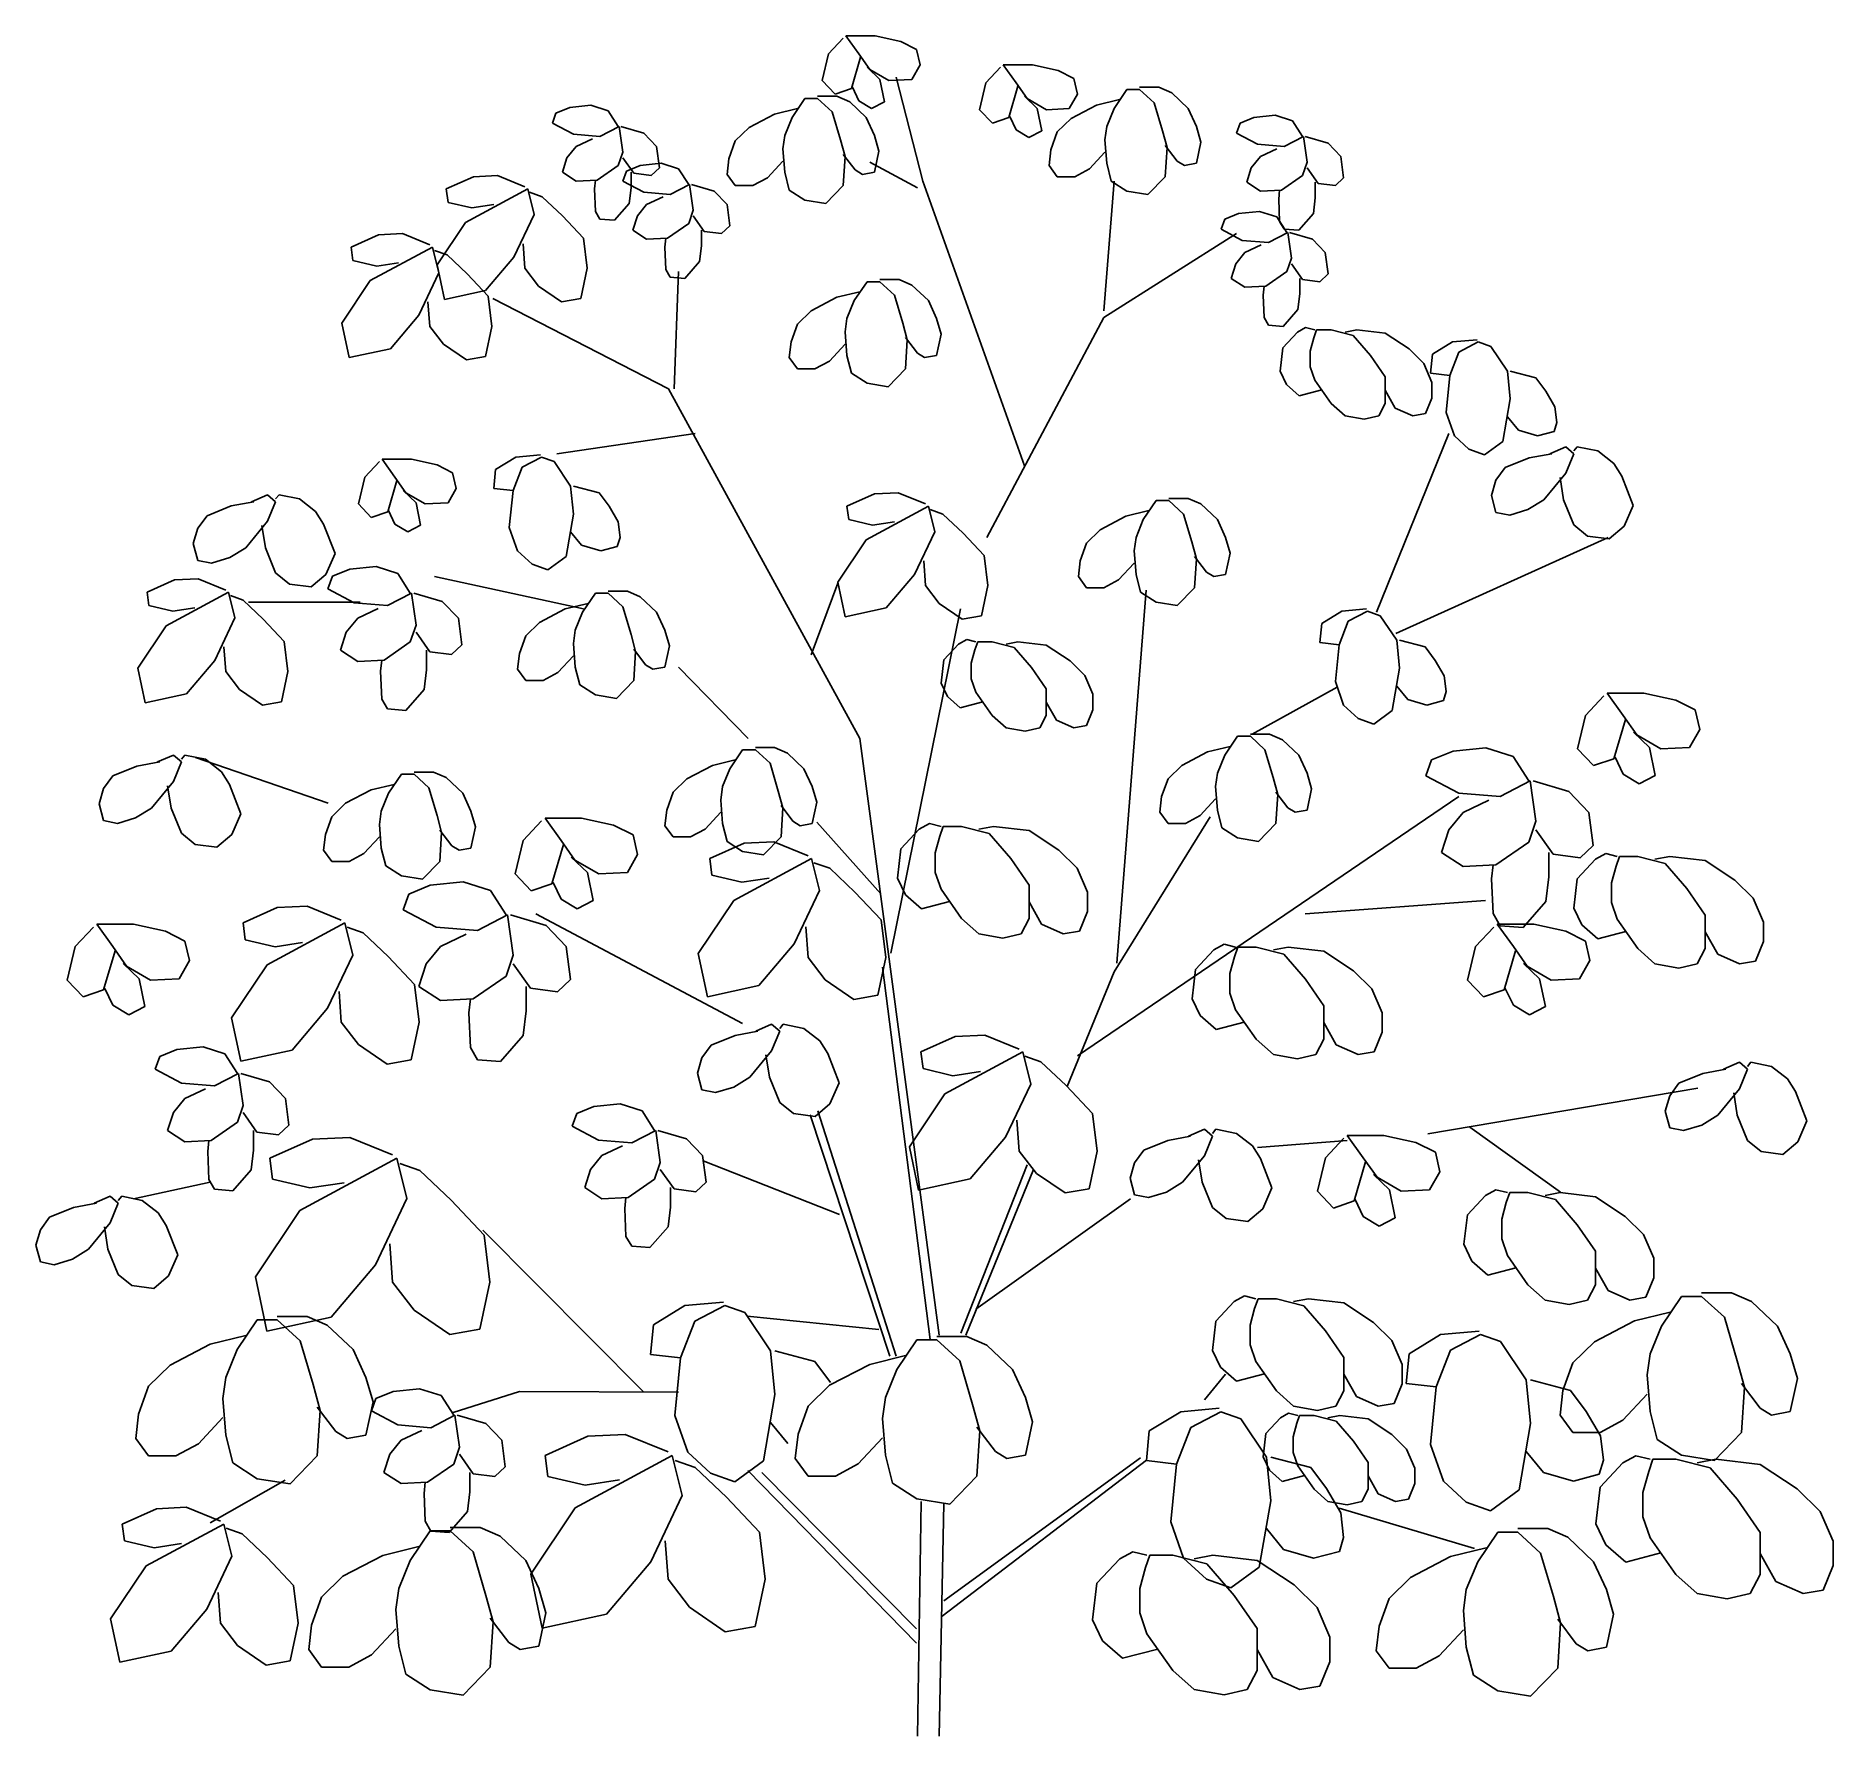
# Model space of a CAD drawing. Extents: x 68.63 to 72.38, y 87.18 to 90.72.
import ezdxf

# ---------------------------------------------------------------- set-up
doc = ezdxf.new("R2010")
doc.units = 0
doc.header["$LTSCALE"] = 0.02
doc.header["$MEASUREMENT"] = 0
doc.layers.get('0').update_dxf_attribs({"linetype": 'CONTINUOUS'})

msp = doc.modelspace()

# ---------------------------------------------------------------- linework, layer by layer
for p, q in [((70.3138, 90.7177), (70.2833, 90.6851)), ((70.3805, 90.7223), (70.3195, 90.7223)), ((70.3195, 90.7223), (70.3462, 90.6851)), ((70.4339, 90.7107), (70.3805, 90.7223)), ((70.2833, 90.6851), (70.27, 90.6292)), ((70.331, 90.6129), (70.35, 90.6781)), ((70.3462, 90.6851), (70.3691, 90.6525)), ((70.4663, 90.6944), (70.4339, 90.7107)), ((70.4739, 90.6618), (70.4663, 90.6944)), ((70.3901, 90.6316), (70.3634, 90.6572)), ((70.3691, 90.6525), (70.4091, 90.6292)), ((70.4568, 90.6316), (70.4739, 90.6618)), ((70.6416, 90.6572), (70.6111, 90.6246)), ((70.7083, 90.6618), (70.6473, 90.6618)), ((70.6473, 90.6618), (70.674, 90.6246)), ((70.7617, 90.6502), (70.7083, 90.6618)), ((70.7941, 90.6339), (70.7617, 90.6502)), ((70.27, 90.6292), (70.2967, 90.6013)), ((70.2967, 90.6013), (70.331, 90.6129)), ((70.3329, 90.6153), (70.3462, 90.5873)), ((70.3996, 90.585), (70.3901, 90.6316)), ((70.4091, 90.6292), (70.4568, 90.6316)), ((70.4796, 90.4198), (70.4244, 90.6362)), ((70.6111, 90.6246), (70.5978, 90.5687)), ((70.6588, 90.5524), (70.6778, 90.6176)), ((70.674, 90.6246), (70.6969, 90.592)), ((70.7845, 90.571), (70.8017, 90.6013)), ((70.8017, 90.6013), (70.7941, 90.6339)), ((70.9046, 90.6106), (70.8779, 90.571)), ((70.9313, 90.6106), (70.9046, 90.6106)), ((70.9313, 90.6153), (70.9713, 90.6153)), ((70.9618, 90.5827), (70.9313, 90.6106)), ((70.9713, 90.6153), (70.998, 90.6036)), ((70.998, 90.6036), (71.0323, 90.571)), ((69.744, 90.5734), (69.7154, 90.5617)), ((69.7878, 90.578), (69.744, 90.5734)), ((69.8241, 90.5664), (69.7878, 90.578)), ((69.845, 90.5338), (69.8241, 90.5664)), ((70.2185, 90.571), (70.1709, 90.5594)), ((70.2338, 90.592), (70.2071, 90.5524)), ((70.2605, 90.592), (70.2338, 90.592)), ((70.2605, 90.5966), (70.3005, 90.5966)), ((70.291, 90.5641), (70.2605, 90.592)), ((70.3081, 90.5059), (70.291, 90.5641)), ((70.3005, 90.5966), (70.3272, 90.585)), ((70.3272, 90.585), (70.3615, 90.5524)), ((70.3462, 90.5873), (70.3729, 90.571)), ((70.3729, 90.571), (70.3996, 90.585)), ((70.5978, 90.5687), (70.6245, 90.5408)), ((70.7178, 90.571), (70.6912, 90.5966)), ((70.6969, 90.592), (70.7369, 90.5687)), ((70.7274, 90.5245), (70.7178, 90.571)), ((70.7369, 90.5687), (70.7845, 90.571)), ((70.8417, 90.578), (70.7884, 90.5501)), ((70.8894, 90.5897), (70.8417, 90.578)), ((70.8779, 90.571), (70.8627, 90.5338)), ((70.9789, 90.5245), (70.9618, 90.5827)), ((71.0323, 90.571), (71.0494, 90.5338)), ((69.7154, 90.5617), (69.7078, 90.5408)), ((69.7078, 90.5408), (69.7516, 90.5175)), ((69.8069, 90.5129), (69.8469, 90.5338)), ((69.8469, 90.5338), (69.8545, 90.4803)), ((69.8507, 90.5338), (69.8984, 90.5199)), ((70.1175, 90.5315), (70.089, 90.5036)), ((70.1709, 90.5594), (70.1175, 90.5315)), ((70.2071, 90.5524), (70.1919, 90.5152)), ((70.3615, 90.5524), (70.3786, 90.5152)), ((70.6245, 90.5408), (70.6588, 90.5524)), ((70.6607, 90.5548), (70.674, 90.5268)), ((70.674, 90.5268), (70.7007, 90.5105)), ((70.7884, 90.5501), (70.7598, 90.5222)), ((70.8627, 90.5338), (70.8589, 90.5059)), ((71.0494, 90.5338), (71.059, 90.5012)), ((71.1409, 90.5408), (71.1333, 90.5199)), ((71.1695, 90.5524), (71.1409, 90.5408)), ((71.2133, 90.5571), (71.1695, 90.5524)), ((71.2495, 90.5454), (71.2133, 90.5571)), ((71.2705, 90.5129), (71.2495, 90.5454)), ((69.7383, 90.4687), (69.7574, 90.4919)), ((69.7516, 90.5175), (69.8069, 90.5129)), ((69.7574, 90.4919), (69.7917, 90.5082)), ((69.8984, 90.5199), (69.9251, 90.4919)), ((69.9251, 90.4919), (69.9308, 90.4477)), ((70.089, 90.5036), (70.0756, 90.4663)), ((70.1919, 90.5152), (70.188, 90.4873)), ((70.3176, 90.471), (70.3081, 90.5059)), ((70.3786, 90.5152), (70.3882, 90.4826)), ((70.7007, 90.5105), (70.7274, 90.5245)), ((70.7598, 90.5222), (70.7464, 90.4849)), ((70.8589, 90.5059), (70.8627, 90.457)), ((70.9885, 90.4896), (70.9789, 90.5245)), ((71.0094, 90.4617), (70.9846, 90.4943)), ((70.9846, 90.4291), (70.9885, 90.4896)), ((71.059, 90.5012), (71.0494, 90.457)), ((71.1333, 90.5199), (71.1771, 90.4966)), ((71.1771, 90.4966), (71.2324, 90.4919)), ((71.2324, 90.4919), (71.2724, 90.5129)), ((71.2724, 90.5129), (71.28, 90.4593)), ((71.2762, 90.5129), (71.3239, 90.4989)), ((71.3239, 90.4989), (71.3505, 90.471)), ((69.7288, 90.4384), (69.7383, 90.4687)), ((69.845, 90.4524), (69.8012, 90.4221)), ((69.8545, 90.4803), (69.845, 90.4524)), ((69.8774, 90.4361), (69.8545, 90.4687)), ((69.8908, 90.4524), (69.8622, 90.4407)), ((69.9346, 90.457), (69.8908, 90.4524)), ((69.9708, 90.4454), (69.9346, 90.457)), ((70.0756, 90.4663), (70.0718, 90.4337)), ((70.1557, 90.4268), (70.188, 90.4617)), ((70.188, 90.4873), (70.1919, 90.4384)), ((70.3386, 90.4431), (70.3138, 90.4756)), ((70.3138, 90.4105), (70.3176, 90.471)), ((70.4682, 90.4058), (70.3691, 90.4593)), ((70.3882, 90.4826), (70.3786, 90.4384)), ((70.7464, 90.4849), (70.7426, 90.4524)), ((70.7426, 90.4524), (70.7598, 90.4291)), ((70.8265, 90.4454), (70.8589, 90.4803)), ((70.8627, 90.457), (70.8722, 90.4198)), ((71.0247, 90.4524), (71.0094, 90.4617)), ((71.0494, 90.457), (71.0247, 90.4524)), ((71.1638, 90.4477), (71.1828, 90.471)), ((71.1828, 90.471), (71.2171, 90.4873)), ((71.28, 90.4593), (71.2705, 90.4314)), ((71.3505, 90.471), (71.3563, 90.4268)), ((69.5439, 90.4291), (69.4867, 90.4035)), ((69.5935, 90.4314), (69.5439, 90.4291)), ((69.6506, 90.4081), (69.5935, 90.4314)), ((69.7574, 90.4198), (69.7288, 90.4384)), ((69.8012, 90.4221), (69.7574, 90.4198)), ((69.7974, 90.4221), (69.7955, 90.4035)), ((69.8622, 90.4407), (69.8545, 90.4198)), ((69.8545, 90.4198), (69.8984, 90.3965)), ((69.8717, 90.4058), (69.8717, 90.4384)), ((69.9136, 90.4314), (69.8774, 90.4361)), ((69.9308, 90.4477), (69.9136, 90.4314)), ((69.9918, 90.4128), (69.9708, 90.4454)), ((70.0718, 90.4337), (70.089, 90.4105)), ((70.1252, 90.4105), (70.1557, 90.4268)), ((70.1919, 90.4384), (70.2014, 90.4012)), ((70.3538, 90.4337), (70.3386, 90.4431)), ((70.3786, 90.4384), (70.3538, 90.4337)), ((70.6912, 89.8264), (70.4796, 90.4198)), ((70.7598, 90.4291), (70.796, 90.4291)), ((70.796, 90.4291), (70.8265, 90.4454)), ((70.857, 90.1498), (70.8779, 90.4198)), ((70.8722, 90.4198), (70.9046, 90.3988)), ((70.9484, 90.3919), (70.9846, 90.4291)), ((71.1543, 90.4175), (71.1638, 90.4477)), ((71.1828, 90.3988), (71.1543, 90.4175)), ((71.2705, 90.4314), (71.2267, 90.4012)), ((71.3029, 90.4151), (71.28, 90.4477)), ((71.2972, 90.3849), (71.2972, 90.4175)), ((71.3391, 90.4105), (71.3029, 90.4151)), ((71.3563, 90.4268), (71.3391, 90.4105)), ((69.4867, 90.4035), (69.4906, 90.3756)), ((69.4906, 90.3756), (69.5401, 90.3639)), ((69.6564, 90.4035), (69.5268, 90.3337)), ((69.6697, 90.35), (69.6564, 90.4035)), ((69.6868, 90.3872), (69.6602, 90.3965)), ((69.7288, 90.3476), (69.6868, 90.3872)), ((69.7955, 90.4035), (69.7974, 90.3569)), ((69.8679, 90.3732), (69.8717, 90.4058)), ((69.8984, 90.3965), (69.9536, 90.3919)), ((69.9041, 90.3709), (69.9384, 90.3872)), ((69.9536, 90.3919), (69.9937, 90.4128)), ((69.9937, 90.4128), (70.0013, 90.3593)), ((69.9975, 90.4128), (70.0451, 90.3988)), ((70.0451, 90.3988), (70.0718, 90.3709)), ((70.089, 90.4105), (70.1252, 90.4105)), ((70.2014, 90.4012), (70.2338, 90.3802)), ((70.2338, 90.3802), (70.2776, 90.3732)), ((70.2776, 90.3732), (70.3138, 90.4105)), ((70.9046, 90.3988), (70.9484, 90.3919)), ((71.2267, 90.4012), (71.1828, 90.3988)), ((71.2229, 90.4012), (71.221, 90.3825)), ((71.221, 90.3825), (71.2229, 90.336)), ((71.2934, 90.3523), (71.2972, 90.3849)), ((69.5401, 90.3639), (69.5858, 90.3709)), ((69.6278, 90.2615), (69.6697, 90.35)), ((69.7726, 90.3011), (69.7288, 90.3476)), ((69.7974, 90.3569), (69.8069, 90.3407)), ((69.8069, 90.3407), (69.8374, 90.3383)), ((69.8374, 90.3383), (69.8679, 90.3732)), ((69.8755, 90.3174), (69.885, 90.3476)), ((69.885, 90.3476), (69.9041, 90.3709)), ((70.0013, 90.3593), (69.9918, 90.3314)), ((70.0242, 90.3151), (70.0013, 90.3476)), ((70.0718, 90.3709), (70.0775, 90.3267)), ((71.1085, 90.3407), (71.1009, 90.3197)), ((71.1371, 90.3523), (71.1085, 90.3407)), ((71.1809, 90.3569), (71.1371, 90.3523)), ((71.2171, 90.3453), (71.1809, 90.3569)), ((71.2381, 90.3127), (71.2171, 90.3453)), ((71.2629, 90.3174), (71.2934, 90.3523)), ((69.3457, 90.3081), (69.2885, 90.2825)), ((69.3953, 90.3104), (69.3457, 90.3081)), ((69.4524, 90.2871), (69.3953, 90.3104)), ((69.5268, 90.3337), (69.4677, 90.2452)), ((69.7802, 90.2383), (69.7726, 90.3011)), ((69.9041, 90.2988), (69.8755, 90.3174)), ((69.9479, 90.3011), (69.9041, 90.2988)), ((69.9441, 90.3011), (69.9422, 90.2825)), ((69.9918, 90.3314), (69.9479, 90.3011)), ((70.0184, 90.2848), (70.0184, 90.3174)), ((70.0604, 90.3104), (70.0242, 90.3151)), ((70.0775, 90.3267), (70.0604, 90.3104)), ((70.857, 90.1359), (71.1333, 90.3104)), ((71.1009, 90.3197), (71.1447, 90.2964)), ((71.2, 90.2918), (71.24, 90.3127)), ((71.2229, 90.336), (71.2324, 90.3197)), ((71.2324, 90.3197), (71.2629, 90.3174)), ((71.24, 90.3127), (71.2476, 90.2592)), ((71.2438, 90.3127), (71.2915, 90.2988)), ((69.2885, 90.2825), (69.2924, 90.2546)), ((69.4582, 90.2825), (69.3286, 90.2127)), ((69.4715, 90.229), (69.4582, 90.2825)), ((69.4886, 90.2662), (69.462, 90.2755)), ((69.5306, 90.2266), (69.4886, 90.2662)), ((69.6468, 90.2895), (69.6506, 90.2383)), ((69.9422, 90.2825), (69.9441, 90.2359)), ((70.0146, 90.2522), (70.0184, 90.2848)), ((71.1314, 90.2476), (71.1504, 90.2708)), ((71.1447, 90.2964), (71.2, 90.2918)), ((71.1504, 90.2708), (71.1847, 90.2871)), ((71.2915, 90.2988), (71.3181, 90.2708)), ((71.3181, 90.2708), (71.3239, 90.2266)), ((69.2924, 90.2546), (69.3419, 90.2429)), ((69.3419, 90.2429), (69.3876, 90.2499)), ((69.4296, 90.1405), (69.4715, 90.229)), ((69.4677, 90.2452), (69.4829, 90.1731)), ((69.5744, 90.1801), (69.5306, 90.2266)), ((69.5687, 90.1917), (69.6278, 90.2615)), ((69.6506, 90.2383), (69.6792, 90.201)), ((69.7669, 90.1754), (69.7802, 90.2383)), ((69.9441, 90.2359), (69.9536, 90.2196)), ((69.9613, 89.9869), (69.9708, 90.2313)), ((69.9841, 90.2173), (70.0146, 90.2522)), ((71.1219, 90.2173), (71.1314, 90.2476)), ((71.2381, 90.2313), (71.1943, 90.201)), ((71.2476, 90.2592), (71.2381, 90.2313)), ((71.2705, 90.215), (71.2476, 90.2476)), ((71.3239, 90.2266), (71.3067, 90.2103)), ((69.3286, 90.2127), (69.2695, 90.1242)), ((69.4829, 90.1731), (69.5687, 90.1917)), ((69.6792, 90.201), (69.7269, 90.1684)), ((69.9536, 90.2196), (69.9841, 90.2173)), ((70.3481, 90.1894), (70.3005, 90.1778)), ((70.3634, 90.2103), (70.3367, 90.1708)), ((70.3901, 90.2103), (70.3634, 90.2103)), ((70.3901, 90.215), (70.4301, 90.215)), ((70.4205, 90.1824), (70.3901, 90.2103)), ((70.4301, 90.215), (70.4568, 90.2034)), ((70.4568, 90.2034), (70.4911, 90.1708)), ((71.1504, 90.1987), (71.1219, 90.2173)), ((71.1943, 90.201), (71.1504, 90.1987)), ((71.1905, 90.201), (71.1886, 90.1824)), ((71.2648, 90.1847), (71.2648, 90.2173)), ((71.3067, 90.2103), (71.2705, 90.215)), ((69.4486, 90.1684), (69.4524, 90.1173)), ((69.582, 90.1173), (69.5744, 90.1801)), ((69.9498, 89.9869), (69.5839, 90.1754)), ((69.7269, 90.1684), (69.7669, 90.1754)), ((70.3005, 90.1778), (70.2471, 90.1498)), ((70.3367, 90.1708), (70.3214, 90.1335)), ((70.4377, 90.1242), (70.4205, 90.1824)), ((70.4911, 90.1708), (70.5082, 90.1335)), ((71.1886, 90.1824), (71.1905, 90.1359)), ((71.2305, 90.1173), (71.261, 90.1522)), ((71.261, 90.1522), (71.2648, 90.1847)), ((69.2695, 90.1242), (69.2847, 90.0521)), ((69.3705, 90.0707), (69.4296, 90.1405)), ((69.4524, 90.1173), (69.481, 90.08)), ((69.5687, 90.0544), (69.582, 90.1173)), ((70.2185, 90.1219), (70.2052, 90.0847)), ((70.2471, 90.1498), (70.2185, 90.1219)), ((70.3214, 90.1335), (70.3176, 90.1056)), ((70.4472, 90.0893), (70.4377, 90.1242)), ((70.5082, 90.1335), (70.5177, 90.101)), ((70.613, 89.6774), (70.857, 90.1359)), ((71.1905, 90.1359), (71.2, 90.1196)), ((71.2, 90.1196), (71.2305, 90.1173)), ((71.26, 90.1053), (71.2771, 90.1146)), ((71.2771, 90.1146), (71.2962, 90.11)), ((69.481, 90.08), (69.5287, 90.0474)), ((70.2052, 90.0847), (70.2014, 90.0521)), ((70.2852, 90.0451), (70.3176, 90.08)), ((70.3176, 90.1056), (70.3214, 90.0567)), ((70.4682, 90.0614), (70.4434, 90.094)), ((70.4434, 90.0288), (70.4472, 90.0893)), ((70.5177, 90.101), (70.5082, 90.0567)), ((71.26, 90.1053), (71.2295, 90.0728)), ((71.2943, 90.0937), (71.2867, 90.0658)), ((71.3, 90.11), (71.2943, 90.0937)), ((71.3305, 90.11), (71.3, 90.11)), ((71.3762, 90.0984), (71.3305, 90.11)), ((71.3591, 90.1053), (71.3839, 90.11)), ((71.4124, 90.0565), (71.3762, 90.0984)), ((71.3839, 90.11), (71.4429, 90.103)), ((71.4429, 90.103), (71.4925, 90.0704)), ((71.583, 90.0847), (71.5411, 90.0591)), ((71.6345, 90.0893), (71.583, 90.0847)), ((71.6364, 90.0847), (71.5964, 90.0637)), ((71.6631, 90.0754), (71.6364, 90.0847)), ((69.2847, 90.0521), (69.3705, 90.0707)), ((69.5287, 90.0474), (69.5687, 90.0544)), ((70.2014, 90.0521), (70.2185, 90.0288)), ((70.2547, 90.0288), (70.2852, 90.0451)), ((70.3214, 90.0567), (70.331, 90.0195)), ((70.4834, 90.0521), (70.4682, 90.0614)), ((70.5082, 90.0567), (70.4834, 90.0521)), ((71.2295, 90.0728), (71.2238, 90.0239)), ((71.2867, 90.0658), (71.2867, 90.0332)), ((71.4429, 90.0122), (71.4124, 90.0565)), ((71.4925, 90.0704), (71.523, 90.0402)), ((71.523, 90.0402), (71.5401, 90.0006)), ((71.5411, 90.0591), (71.5373, 90.0195)), ((71.5964, 90.0637), (71.5773, 90.0149)), ((71.6974, 90.0242), (71.6631, 90.0754)), ((70.2185, 90.0288), (70.2547, 90.0288)), ((70.331, 90.0195), (70.3634, 89.9986)), ((70.4072, 89.9916), (70.4434, 90.0288)), ((71.2238, 90.0239), (71.2371, 89.996)), ((71.2867, 90.0332), (71.2962, 90.0053)), ((71.2962, 90.0053), (71.3305, 89.9564)), ((71.4429, 89.9564), (71.4429, 90.0122)), ((71.5373, 90.0195), (71.5773, 90.0149)), ((71.5773, 90.0149), (71.5697, 89.9381)), ((71.7031, 89.966), (71.6974, 90.0242)), ((71.7031, 90.0242), (71.7565, 90.0102)), ((71.7565, 90.0102), (71.7774, 89.9823)), ((70.3481, 89.2585), (69.9498, 89.9869)), ((70.3634, 89.9986), (70.4072, 89.9916)), ((71.2371, 89.996), (71.2638, 89.9727)), ((71.2638, 89.9727), (71.3105, 89.9849)), ((71.4639, 89.9471), (71.4429, 89.9843)), ((71.5401, 89.968), (71.5268, 89.9355)), ((71.5401, 90.0006), (71.5401, 89.968)), ((71.6879, 89.8776), (71.7031, 89.966)), ((71.7774, 89.9823), (71.7965, 89.9497)), ((71.3305, 89.9564), (71.3591, 89.9308)), ((71.3591, 89.9308), (71.3991, 89.9238)), ((71.3991, 89.9238), (71.4296, 89.9308)), ((71.4296, 89.9308), (71.4429, 89.9564)), ((71.5001, 89.9308), (71.4639, 89.9471)), ((71.5268, 89.9355), (71.5001, 89.9308)), ((71.5697, 89.9381), (71.5869, 89.8892)), ((71.7203, 89.9008), (71.6974, 89.9288)), ((71.7965, 89.9497), (71.8003, 89.9171)), ((70.0051, 89.8938), (69.7173, 89.852)), ((71.4249, 89.5215), (71.5754, 89.8938)), ((71.5869, 89.8892), (71.6173, 89.8613)), ((71.7603, 89.8892), (71.7203, 89.9008)), ((71.7946, 89.8985), (71.7603, 89.8892)), ((71.8003, 89.9171), (71.7946, 89.8985)), ((71.6173, 89.8613), (71.6497, 89.8496)), ((71.6497, 89.8496), (71.6879, 89.8776)), ((71.7903, 89.852), (71.7426, 89.8432)), ((71.8189, 89.8665), (71.7855, 89.852)), ((71.8356, 89.852), (71.8189, 89.8665)), ((71.8189, 89.8112), (71.8356, 89.852)), ((71.8427, 89.8665), (71.8356, 89.8578)), ((71.8856, 89.8578), (71.8427, 89.8665)), ((71.9189, 89.8316), (71.8856, 89.8578)), ((69.3476, 89.8357), (69.3171, 89.8031)), ((69.4143, 89.8403), (69.3533, 89.8403)), ((69.3533, 89.8403), (69.38, 89.8031)), ((69.4677, 89.8287), (69.4143, 89.8403)), ((69.5001, 89.8124), (69.4677, 89.8287)), ((69.5896, 89.8194), (69.5858, 89.7798)), ((69.6316, 89.845), (69.5896, 89.8194)), ((69.6449, 89.824), (69.6259, 89.7752)), ((69.683, 89.8496), (69.6316, 89.845)), ((69.6849, 89.845), (69.6449, 89.824)), ((69.7116, 89.8357), (69.6849, 89.845)), ((69.7459, 89.7845), (69.7116, 89.8357)), ((71.6926, 89.8229), (71.6736, 89.7967)), ((71.7426, 89.8432), (71.6926, 89.8229)), ((71.9356, 89.8054), (71.9189, 89.8316)), ((69.3171, 89.8031), (69.3038, 89.7472)), ((69.3648, 89.7309), (69.3838, 89.7961)), ((69.38, 89.8031), (69.4029, 89.7705)), ((69.4906, 89.7496), (69.5077, 89.7798)), ((69.5077, 89.7798), (69.5001, 89.8124)), ((69.5858, 89.7798), (69.6259, 89.7752)), ((69.7516, 89.7263), (69.7459, 89.7845)), ((69.7516, 89.7845), (69.805, 89.7705)), ((71.6736, 89.7967), (71.664, 89.7647)), ((71.7736, 89.756), (71.8189, 89.8112)), ((71.807, 89.8025), (71.8141, 89.756)), ((71.9594, 89.7443), (71.9356, 89.8054)), ((69.0384, 89.7432), (68.9884, 89.7228)), ((69.0861, 89.7519), (69.0384, 89.7432)), ((69.1146, 89.7664), (69.0813, 89.7519)), ((69.1313, 89.7519), (69.1146, 89.7664)), ((69.1146, 89.7112), (69.1313, 89.7519)), ((69.1385, 89.7664), (69.1313, 89.7577)), ((69.1813, 89.7577), (69.1385, 89.7664)), ((69.2147, 89.7315), (69.1813, 89.7577)), ((69.3038, 89.7472), (69.3305, 89.7193)), ((69.4239, 89.7496), (69.3972, 89.7752)), ((69.4029, 89.7705), (69.4429, 89.7472)), ((69.4334, 89.703), (69.4239, 89.7496)), ((69.4429, 89.7472), (69.4906, 89.7496)), ((69.6259, 89.7752), (69.6182, 89.6984)), ((69.805, 89.7705), (69.826, 89.7426)), ((69.826, 89.7426), (69.845, 89.71)), ((70.3786, 89.7682), (70.3214, 89.7426)), ((70.3214, 89.7426), (70.3253, 89.7147)), ((70.4911, 89.7426), (70.3615, 89.6728)), ((70.4282, 89.7705), (70.3786, 89.7682)), ((70.4853, 89.7472), (70.4282, 89.7705)), ((70.5044, 89.6891), (70.4911, 89.7426)), ((70.9656, 89.7542), (70.9389, 89.7147)), ((70.9923, 89.7542), (70.9656, 89.7542)), ((70.9923, 89.7589), (71.0323, 89.7589)), ((71.0228, 89.7263), (70.9923, 89.7542)), ((71.0323, 89.7589), (71.059, 89.7472)), ((71.059, 89.7472), (71.0933, 89.7147)), ((71.664, 89.7647), (71.6736, 89.7298)), ((71.7403, 89.7356), (71.7736, 89.756)), ((71.8141, 89.756), (71.8356, 89.7036)), ((71.9404, 89.7007), (71.9594, 89.7443)), ((68.9884, 89.7228), (68.9693, 89.6966)), ((69.0694, 89.6559), (69.1146, 89.7112)), ((69.1027, 89.7024), (69.1099, 89.6559)), ((69.2314, 89.7053), (69.2147, 89.7315)), ((69.2552, 89.6443), (69.2314, 89.7053)), ((69.3305, 89.7193), (69.3648, 89.7309)), ((69.3667, 89.7333), (69.38, 89.7053)), ((69.38, 89.7053), (69.4067, 89.6891)), ((69.4067, 89.6891), (69.4334, 89.703)), ((69.7364, 89.6379), (69.7516, 89.7263)), ((69.845, 89.71), (69.8488, 89.6774)), ((70.3253, 89.7147), (70.3748, 89.703)), ((70.3748, 89.703), (70.4205, 89.71)), ((70.5216, 89.7263), (70.4949, 89.7356)), ((70.5635, 89.6867), (70.5216, 89.7263)), ((70.9027, 89.7216), (70.8493, 89.6937)), ((70.9503, 89.7333), (70.9027, 89.7216)), ((70.9389, 89.7147), (70.9237, 89.6774)), ((71.0399, 89.6681), (71.0228, 89.7263)), ((71.0933, 89.7147), (71.1104, 89.6774)), ((71.6736, 89.7298), (71.7022, 89.724)), ((71.7022, 89.724), (71.7403, 89.7356)), ((71.8356, 89.7036), (71.8641, 89.6803)), ((68.9693, 89.6966), (68.9598, 89.6646)), ((68.9598, 89.6646), (68.9693, 89.6297)), ((69.6182, 89.6984), (69.6354, 89.6495)), ((69.7688, 89.6611), (69.7459, 89.6891)), ((69.8488, 89.6774), (69.8431, 89.6588)), ((70.3615, 89.6728), (70.3024, 89.5843)), ((70.4625, 89.6006), (70.5044, 89.6891)), ((70.6073, 89.6402), (70.5635, 89.6867)), ((70.8208, 89.6658), (70.8074, 89.6285)), ((70.8493, 89.6937), (70.8208, 89.6658)), ((70.9237, 89.6774), (70.9198, 89.6495)), ((71.0494, 89.6332), (71.0399, 89.6681)), ((71.1104, 89.6774), (71.1199, 89.6448)), ((71.4649, 89.4773), (71.907, 89.6774)), ((71.8641, 89.6803), (71.9094, 89.6745)), ((71.9094, 89.6745), (71.9404, 89.7007)), ((68.9693, 89.6297), (68.9979, 89.6239)), ((68.9979, 89.6239), (69.036, 89.6355)), ((69.036, 89.6355), (69.0694, 89.6559)), ((69.1099, 89.6559), (69.1313, 89.6035)), ((69.2361, 89.6006), (69.2552, 89.6443)), ((69.6354, 89.6495), (69.6659, 89.6216)), ((69.6983, 89.6099), (69.7364, 89.6379)), ((69.8088, 89.6495), (69.7688, 89.6611)), ((69.8431, 89.6588), (69.8088, 89.6495)), ((70.4815, 89.6285), (70.4853, 89.5774)), ((70.6149, 89.5774), (70.6073, 89.6402)), ((70.8074, 89.6285), (70.8036, 89.596)), ((70.9198, 89.6495), (70.9237, 89.6006)), ((71.0704, 89.6053), (71.0456, 89.6379)), ((71.0456, 89.5727), (71.0494, 89.6332)), ((71.1199, 89.6448), (71.1104, 89.6006)), ((68.9703, 89.5913), (68.9207, 89.589)), ((69.0275, 89.568), (68.9703, 89.5913)), ((69.1313, 89.6035), (69.1599, 89.5803)), ((69.2052, 89.5744), (69.2361, 89.6006)), ((69.25, 89.5966), (69.2404, 89.5704)), ((69.2857, 89.6111), (69.25, 89.5966)), ((69.3405, 89.6169), (69.2857, 89.6111)), ((69.3857, 89.6024), (69.3405, 89.6169)), ((69.4119, 89.5616), (69.3857, 89.6024)), ((69.7726, 89.5285), (69.462, 89.596)), ((69.6659, 89.6216), (69.6983, 89.6099)), ((70.4034, 89.5308), (70.4625, 89.6006)), ((70.8036, 89.596), (70.8208, 89.5727)), ((70.8875, 89.589), (70.9198, 89.6239)), ((70.9237, 89.6006), (70.9332, 89.5634)), ((71.0856, 89.596), (71.0704, 89.6053)), ((71.1104, 89.6006), (71.0856, 89.596)), ((68.9207, 89.589), (68.8636, 89.5634)), ((68.8636, 89.5634), (68.8674, 89.5355)), ((69.0332, 89.5634), (68.9036, 89.4936)), ((69.0465, 89.5099), (69.0332, 89.5634)), ((69.0637, 89.5471), (69.037, 89.5564)), ((69.1599, 89.5803), (69.2052, 89.5744)), ((69.2404, 89.5704), (69.2952, 89.5413)), ((69.3643, 89.5355), (69.4143, 89.5616)), ((69.4143, 89.5616), (69.4239, 89.4947)), ((69.4191, 89.5616), (69.4786, 89.5442)), ((69.7974, 89.5611), (69.7707, 89.5215)), ((69.8241, 89.5611), (69.7974, 89.5611)), ((69.8241, 89.5657), (69.8641, 89.5657)), ((69.8545, 89.5331), (69.8241, 89.5611)), ((69.8641, 89.5657), (69.8908, 89.5541)), ((69.8908, 89.5541), (69.9251, 89.5215)), ((70.2471, 89.4331), (70.3024, 89.582)), ((70.3024, 89.5843), (70.3176, 89.5122)), ((70.4853, 89.5774), (70.5139, 89.5401)), ((70.6016, 89.5145), (70.6149, 89.5774)), ((70.8208, 89.5727), (70.857, 89.5727)), ((70.857, 89.5727), (70.8875, 89.589)), ((70.8836, 88.7908), (70.9446, 89.568)), ((70.9332, 89.5634), (70.9656, 89.5424)), ((71.0094, 89.5355), (71.0456, 89.5727)), ((68.8674, 89.5355), (68.9169, 89.5238)), ((68.9169, 89.5238), (68.9627, 89.5308)), ((69.1056, 89.5075), (69.0637, 89.5471)), ((69.3076, 89.5424), (69.0751, 89.5424)), ((69.2952, 89.5413), (69.3643, 89.5355)), ((69.3024, 89.5093), (69.3452, 89.5296)), ((69.4786, 89.5442), (69.512, 89.5093)), ((69.7345, 89.5285), (69.6811, 89.5006)), ((69.7821, 89.5401), (69.7345, 89.5285)), ((69.7707, 89.5215), (69.7554, 89.4843)), ((69.8717, 89.475), (69.8545, 89.5331)), ((69.9251, 89.5215), (69.9422, 89.4843)), ((70.3176, 89.5122), (70.4034, 89.5308)), ((70.4129, 88.8117), (70.5578, 89.5285)), ((70.5139, 89.5401), (70.5616, 89.5075)), ((70.5616, 89.5075), (70.6016, 89.5145)), ((70.9656, 89.5424), (71.0094, 89.5355)), ((71.3524, 89.5238), (71.3105, 89.4982)), ((71.4039, 89.5285), (71.3524, 89.5238)), ((71.4058, 89.5238), (71.3658, 89.5029)), ((71.4325, 89.5145), (71.4058, 89.5238)), ((71.4668, 89.4633), (71.4325, 89.5145)), ((68.9036, 89.4936), (68.8445, 89.4051)), ((69.0046, 89.4214), (69.0465, 89.5099)), ((69.1494, 89.461), (69.1056, 89.5075)), ((69.2666, 89.4424), (69.2785, 89.4802)), ((69.2785, 89.4802), (69.3024, 89.5093)), ((69.4239, 89.4947), (69.4119, 89.4598)), ((69.4524, 89.4395), (69.4239, 89.4802)), ((69.512, 89.5093), (69.5191, 89.454)), ((69.6811, 89.5006), (69.6525, 89.4726)), ((69.7554, 89.4843), (69.7516, 89.4563)), ((69.9422, 89.4843), (69.9517, 89.4517)), ((71.3105, 89.4982), (71.3067, 89.4587)), ((71.3658, 89.5029), (71.3467, 89.454)), ((69.0236, 89.4494), (69.0275, 89.3982)), ((69.157, 89.3982), (69.1494, 89.461)), ((69.3024, 89.4191), (69.2666, 89.4424)), ((69.4119, 89.4598), (69.3572, 89.422)), ((69.4453, 89.4017), (69.4453, 89.4424)), ((69.5191, 89.454), (69.4977, 89.4336)), ((69.6525, 89.4726), (69.6392, 89.4354)), ((69.7516, 89.4563), (69.7554, 89.4075)), ((69.8812, 89.44), (69.8717, 89.475)), ((69.9022, 89.4121), (69.8774, 89.4447)), ((69.8774, 89.3795), (69.8812, 89.44)), ((69.9517, 89.4517), (69.9422, 89.4075)), ((70.5539, 89.4554), (70.5234, 89.4228)), ((70.5539, 89.4554), (70.571, 89.4647)), ((70.571, 89.4647), (70.5901, 89.46)), ((70.5882, 89.4437), (70.5805, 89.4158)), ((70.5939, 89.46), (70.5882, 89.4437)), ((70.6244, 89.46), (70.5939, 89.46)), ((70.6701, 89.4484), (70.6244, 89.46)), ((70.653, 89.4554), (70.6777, 89.46)), ((70.7063, 89.4065), (70.6701, 89.4484)), ((70.6777, 89.46), (70.7368, 89.4531)), ((70.7368, 89.4531), (70.7864, 89.4205)), ((71.3067, 89.4587), (71.3467, 89.454)), ((71.3467, 89.454), (71.3391, 89.3772)), ((71.4725, 89.4051), (71.4668, 89.4633)), ((71.4725, 89.4633), (71.5259, 89.4494)), ((71.5259, 89.4494), (71.5468, 89.4214)), ((68.8445, 89.4051), (68.8598, 89.333)), ((68.9455, 89.3516), (69.0046, 89.4214)), ((69.3572, 89.422), (69.3024, 89.4191)), ((69.3524, 89.422), (69.35, 89.3987)), ((69.4977, 89.4336), (69.4524, 89.4395)), ((69.6392, 89.4354), (69.6354, 89.4028)), ((69.6354, 89.4028), (69.6525, 89.3795)), ((69.7192, 89.3958), (69.7516, 89.4307)), ((69.7554, 89.4075), (69.765, 89.3702)), ((69.9174, 89.4028), (69.9022, 89.4121)), ((69.9422, 89.4075), (69.9174, 89.4028)), ((70.1156, 89.2585), (69.9708, 89.4075)), ((70.5234, 89.4228), (70.5177, 89.3739)), ((70.5805, 89.4158), (70.5805, 89.3832)), ((70.7368, 89.3623), (70.7063, 89.4065)), ((70.7864, 89.4205), (70.8169, 89.3902)), ((71.4573, 89.3167), (71.4725, 89.4051)), ((71.5468, 89.4214), (71.5659, 89.3889)), ((69.0275, 89.3982), (69.056, 89.3609)), ((69.1437, 89.3353), (69.157, 89.3982)), ((69.35, 89.3987), (69.3524, 89.3406)), ((69.4405, 89.3609), (69.4453, 89.4017)), ((69.6525, 89.3795), (69.6887, 89.3795)), ((69.6887, 89.3795), (69.7192, 89.3958)), ((69.765, 89.3702), (69.7974, 89.3493)), ((69.8412, 89.3423), (69.8774, 89.3795)), ((70.5177, 89.3739), (70.531, 89.346)), ((70.5805, 89.3832), (70.5901, 89.3553)), ((70.8169, 89.3902), (70.834, 89.3507)), ((71.1657, 89.2678), (71.3429, 89.3656)), ((71.3391, 89.3772), (71.3563, 89.3283)), ((71.4897, 89.34), (71.4668, 89.3679)), ((71.5659, 89.3889), (71.5697, 89.3563)), ((68.8598, 89.333), (68.9455, 89.3516)), ((69.056, 89.3609), (69.1037, 89.3283)), ((69.1037, 89.3283), (69.1437, 89.3353)), ((69.3524, 89.3406), (69.3643, 89.3202)), ((69.4024, 89.3173), (69.4405, 89.3609)), ((69.7974, 89.3493), (69.8412, 89.3423)), ((70.531, 89.346), (70.5577, 89.3227)), ((70.5577, 89.3227), (70.6044, 89.335)), ((70.5901, 89.3553), (70.6244, 89.3064)), ((70.7368, 89.3064), (70.7368, 89.3623)), ((70.7578, 89.2971), (70.7368, 89.3344)), ((70.834, 89.3507), (70.834, 89.3181)), ((71.3563, 89.3283), (71.3868, 89.3004)), ((71.5297, 89.3283), (71.4897, 89.34)), ((71.564, 89.3377), (71.5297, 89.3283)), ((71.5697, 89.3563), (71.564, 89.3377)), ((71.898, 89.3475), (71.8598, 89.3068)), ((71.9051, 89.3534), (71.9385, 89.3068)), ((71.9813, 89.3534), (71.9051, 89.3534)), ((72.048, 89.3388), (71.9813, 89.3534)), ((72.0885, 89.3185), (72.048, 89.3388)), ((69.3643, 89.3202), (69.4024, 89.3173)), ((70.6244, 89.3064), (70.653, 89.2808)), ((70.7235, 89.2808), (70.7368, 89.3064)), ((70.794, 89.2808), (70.7578, 89.2971)), ((70.834, 89.3181), (70.8207, 89.2855)), ((71.3868, 89.3004), (71.4191, 89.2888)), ((71.4191, 89.2888), (71.4573, 89.3167)), ((71.8598, 89.3068), (71.8432, 89.237)), ((71.9194, 89.2166), (71.9432, 89.2981)), ((71.9385, 89.3068), (71.967, 89.2661)), ((72.0981, 89.2777), (72.0885, 89.3185)), ((70.5139, 88.0158), (70.3481, 89.2585)), ((70.653, 89.2808), (70.693, 89.2739)), ((70.693, 89.2739), (70.7235, 89.2808)), ((70.8207, 89.2855), (70.794, 89.2808)), ((71.1352, 89.2632), (71.1085, 89.2236)), ((71.1619, 89.2632), (71.1352, 89.2632)), ((71.1619, 89.2678), (71.2019, 89.2678)), ((71.1924, 89.2353), (71.1619, 89.2632)), ((71.2019, 89.2678), (71.2286, 89.2562)), ((71.2286, 89.2562), (71.2629, 89.2236)), ((71.9933, 89.2399), (71.9599, 89.2719)), ((71.967, 89.2661), (72.0171, 89.237)), ((72.0766, 89.2399), (72.0981, 89.2777)), ((68.9184, 89.2242), (68.885, 89.2097)), ((68.935, 89.2097), (68.9184, 89.2242)), ((68.9422, 89.2242), (68.935, 89.2155)), ((68.9851, 89.2155), (68.9422, 89.2242)), ((69.2409, 89.1236), (68.9646, 89.219)), ((69.0184, 89.1893), (68.9851, 89.2155)), ((70.1042, 89.2353), (70.0775, 89.1957)), ((70.1309, 89.2353), (70.1042, 89.2353)), ((70.1309, 89.2399), (70.1709, 89.2399)), ((70.1614, 89.2073), (70.1309, 89.2353)), ((70.1709, 89.2399), (70.1976, 89.2283)), ((70.1976, 89.2283), (70.2319, 89.1957)), ((71.0723, 89.2306), (71.0189, 89.2027)), ((71.1199, 89.2422), (71.0723, 89.2306)), ((71.1085, 89.2236), (71.0933, 89.1864)), ((71.2095, 89.1771), (71.1924, 89.2353)), ((71.2629, 89.2236), (71.28, 89.1864)), ((71.5842, 89.2321), (71.5396, 89.2139)), ((71.6527, 89.2393), (71.5842, 89.2321)), ((71.7093, 89.2212), (71.6527, 89.2393)), ((71.7421, 89.1702), (71.7093, 89.2212)), ((71.8432, 89.237), (71.8765, 89.2021)), ((71.8765, 89.2021), (71.9194, 89.2166)), ((71.9218, 89.2196), (71.9385, 89.1846)), ((72.0052, 89.1817), (71.9933, 89.2399)), ((72.0171, 89.237), (72.0766, 89.2399)), ((68.7921, 89.1806), (68.773, 89.1544)), ((68.8421, 89.2009), (68.7921, 89.1806)), ((68.8898, 89.2097), (68.8421, 89.2009)), ((68.9184, 89.1689), (68.935, 89.2097)), ((69.0351, 89.1631), (69.0184, 89.1893)), ((69.3934, 89.1841), (69.3667, 89.1445)), ((69.42, 89.1841), (69.3934, 89.1841)), ((69.42, 89.1887), (69.4601, 89.1887)), ((69.4505, 89.1561), (69.42, 89.1841)), ((69.4601, 89.1887), (69.4867, 89.1771)), ((70.0413, 89.2027), (69.9879, 89.1748)), ((70.089, 89.2143), (70.0413, 89.2027)), ((70.0775, 89.1957), (70.0623, 89.1585)), ((70.1785, 89.1492), (70.1614, 89.2073)), ((70.2319, 89.1957), (70.249, 89.1585)), ((71.0189, 89.2027), (70.9904, 89.1748)), ((71.0933, 89.1864), (71.0895, 89.1585)), ((71.28, 89.1864), (71.2896, 89.1538)), ((71.5396, 89.2139), (71.5277, 89.1812)), ((71.5277, 89.1812), (71.5961, 89.1448)), ((71.9385, 89.1846), (71.9718, 89.1643)), ((71.9718, 89.1643), (72.0052, 89.1817)), ((68.773, 89.1544), (68.7635, 89.1224)), ((68.8731, 89.1137), (68.9184, 89.1689)), ((68.9064, 89.1602), (68.9136, 89.1137)), ((69.0589, 89.102), (69.0351, 89.1631)), ((69.3305, 89.1515), (69.2771, 89.1236)), ((69.3781, 89.1631), (69.3305, 89.1515)), ((69.3667, 89.1445), (69.3514, 89.1073)), ((69.4677, 89.098), (69.4505, 89.1561)), ((69.4867, 89.1771), (69.521, 89.1445)), ((69.521, 89.1445), (69.5382, 89.1073)), ((69.9594, 89.1468), (69.946, 89.1096)), ((69.9879, 89.1748), (69.9594, 89.1468)), ((70.0623, 89.1585), (70.0585, 89.1305)), ((70.188, 89.1142), (70.1785, 89.1492)), ((70.249, 89.1585), (70.2586, 89.1259)), ((70.9904, 89.1748), (70.977, 89.1375)), ((71.0895, 89.1585), (71.0933, 89.1096)), ((71.219, 89.1422), (71.2095, 89.1771)), ((71.24, 89.1142), (71.2152, 89.1468)), ((71.2152, 89.0817), (71.219, 89.1422)), ((71.2896, 89.1538), (71.28, 89.1096)), ((71.5961, 89.1448), (71.6825, 89.1375)), ((71.6825, 89.1375), (71.745, 89.1702)), ((71.745, 89.1702), (71.7569, 89.0866)), ((71.751, 89.1702), (71.8254, 89.1484)), ((71.8254, 89.1484), (71.8671, 89.1048)), ((68.7635, 89.1224), (68.773, 89.0875)), ((68.8397, 89.0933), (68.8731, 89.1137)), ((68.9136, 89.1137), (68.935, 89.0613)), ((69.2771, 89.1236), (69.2485, 89.0956)), ((69.3514, 89.1073), (69.3476, 89.0793)), ((69.5382, 89.1073), (69.5477, 89.0747)), ((69.946, 89.1096), (69.9422, 89.077)), ((70.0261, 89.07), (70.0585, 89.1049)), ((70.0585, 89.1305), (70.0623, 89.0817)), ((70.209, 89.0863), (70.1842, 89.1189)), ((70.1842, 89.0537), (70.188, 89.1142)), ((70.2586, 89.1259), (70.249, 89.0817)), ((70.8017, 88.5976), (71.5964, 89.1375)), ((70.977, 89.1375), (70.9732, 89.1049)), ((70.9732, 89.1049), (70.9904, 89.0817)), ((71.0571, 89.098), (71.0895, 89.1329)), ((71.0933, 89.1096), (71.1028, 89.0724)), ((71.2553, 89.1049), (71.24, 89.1142)), ((71.28, 89.1096), (71.2553, 89.1049)), ((71.5753, 89.0684), (71.6051, 89.1048)), ((71.6051, 89.1048), (71.6587, 89.1302)), ((71.8671, 89.1048), (71.876, 89.0357)), ((68.773, 89.0875), (68.8016, 89.0817)), ((68.8016, 89.0817), (68.8397, 89.0933)), ((69.0398, 89.0584), (69.0589, 89.102)), ((69.2485, 89.0956), (69.2352, 89.0584)), ((69.3476, 89.0793), (69.3514, 89.0305)), ((69.4772, 89.063), (69.4677, 89.098)), ((69.4982, 89.0351), (69.4734, 89.0677)), ((69.5477, 89.0747), (69.5382, 89.0305)), ((69.6854, 89.0869), (69.6473, 89.0462)), ((69.6926, 89.0927), (69.7259, 89.0462)), ((69.7688, 89.0927), (69.6926, 89.0927)), ((69.8355, 89.0782), (69.7688, 89.0927)), ((69.876, 89.0578), (69.8355, 89.0782)), ((69.9422, 89.077), (69.9594, 89.0537)), ((69.9956, 89.0537), (70.0261, 89.07)), ((70.0623, 89.0817), (70.0718, 89.0444)), ((70.2243, 89.077), (70.209, 89.0863)), ((70.249, 89.0817), (70.2243, 89.077)), ((70.392, 88.9351), (70.2586, 89.084)), ((70.4722, 89.0696), (70.4341, 89.0289)), ((70.4722, 89.0696), (70.4936, 89.0813)), ((70.4936, 89.0813), (70.5175, 89.0755)), ((70.5222, 89.0755), (70.5151, 89.0551)), ((70.5603, 89.0755), (70.5222, 89.0755)), ((70.6175, 89.0609), (70.5603, 89.0755)), ((70.5961, 89.0696), (70.627, 89.0755)), ((70.627, 89.0755), (70.7009, 89.0667)), ((70.7009, 89.0667), (70.7628, 89.026)), ((70.8779, 88.7722), (71.078, 89.0956)), ((70.9904, 89.0817), (71.0266, 89.0817)), ((71.0266, 89.0817), (71.0571, 89.098)), ((71.1028, 89.0724), (71.1352, 89.0514)), ((71.179, 89.0444), (71.2152, 89.0817)), ((71.5604, 89.0212), (71.5753, 89.0684)), ((71.7569, 89.0866), (71.7421, 89.043)), ((71.7927, 89.0175), (71.7569, 89.0684)), ((68.935, 89.0613), (68.9636, 89.038)), ((68.9636, 89.038), (69.0089, 89.0322)), ((69.0089, 89.0322), (69.0398, 89.0584)), ((69.2352, 89.0584), (69.2314, 89.0258)), ((69.3152, 89.0188), (69.3476, 89.0537)), ((69.3514, 89.0305), (69.361, 88.9932)), ((69.4734, 89.0025), (69.4772, 89.063)), ((69.5134, 89.0258), (69.4982, 89.0351)), ((69.5382, 89.0305), (69.5134, 89.0258)), ((69.6473, 89.0462), (69.6306, 88.9764)), ((69.7069, 88.956), (69.7307, 89.0375)), ((69.7259, 89.0462), (69.7545, 89.0055)), ((69.8855, 89.0171), (69.876, 89.0578)), ((69.9594, 89.0537), (69.9956, 89.0537)), ((70.1071, 89.0407), (70.0356, 89.0087)), ((70.0718, 89.0444), (70.1042, 89.0235)), ((70.169, 89.0436), (70.1071, 89.0407)), ((70.148, 89.0165), (70.1842, 89.0537)), ((70.2405, 89.0145), (70.169, 89.0436)), ((70.4341, 89.0289), (70.4269, 88.9678)), ((70.5151, 89.0551), (70.5055, 89.0202)), ((70.6628, 89.0086), (70.6175, 89.0609)), ((71.1352, 89.0514), (71.179, 89.0444)), ((71.7421, 89.043), (71.6736, 88.9957)), ((71.876, 89.0357), (71.8492, 89.0103)), ((69.2314, 89.0258), (69.2485, 89.0025)), ((69.2485, 89.0025), (69.2847, 89.0025)), ((69.2847, 89.0025), (69.3152, 89.0188)), ((69.361, 88.9932), (69.3934, 88.9723)), ((69.4372, 88.9653), (69.4734, 89.0025)), ((69.7807, 88.9793), (69.7473, 89.0113)), ((69.7545, 89.0055), (69.8045, 88.9764)), ((69.8641, 88.9793), (69.8855, 89.0171)), ((70.0356, 89.0087), (70.0404, 88.9738)), ((70.2476, 89.0087), (70.0856, 88.9214)), ((70.1042, 89.0235), (70.148, 89.0165)), ((70.2643, 88.9418), (70.2476, 89.0087)), ((70.2857, 88.9883), (70.2524, 88.9999)), ((70.5055, 89.0202), (70.5055, 88.9795)), ((70.7009, 88.9533), (70.6628, 89.0086)), ((70.7628, 89.026), (70.8009, 88.9882)), ((71.6051, 88.9921), (71.5604, 89.0212)), ((71.6736, 88.9957), (71.6051, 88.9921)), ((71.6676, 88.9957), (71.6646, 88.9666)), ((71.7837, 88.9703), (71.7837, 89.0212)), ((71.8492, 89.0103), (71.7927, 89.0175)), ((71.8808, 89.0072), (71.8427, 88.9665)), ((71.8808, 89.0072), (71.9023, 89.0188)), ((71.9023, 89.0188), (71.9261, 89.013)), ((71.9237, 88.9927), (71.9142, 88.9577)), ((71.9308, 89.013), (71.9237, 88.9927)), ((71.969, 89.013), (71.9308, 89.013)), ((72.0261, 88.9985), (71.969, 89.013)), ((72.0047, 89.0072), (72.0357, 89.013)), ((72.0714, 88.9461), (72.0261, 88.9985)), ((72.0357, 89.013), (72.1095, 89.0043)), ((72.1095, 89.0043), (72.1714, 88.9636)), ((69.3934, 88.9723), (69.4372, 88.9653)), ((69.4536, 88.9528), (69.409, 88.9346)), ((69.5221, 88.9601), (69.4536, 88.9528)), ((69.5787, 88.9419), (69.5221, 88.9601)), ((69.6306, 88.9764), (69.664, 88.9415)), ((69.664, 88.9415), (69.7069, 88.956)), ((69.7092, 88.9589), (69.7259, 88.924)), ((69.7926, 88.9211), (69.7807, 88.9793)), ((69.8045, 88.9764), (69.8641, 88.9793)), ((70.0404, 88.9738), (70.1023, 88.9592)), ((70.1023, 88.9592), (70.1595, 88.9679)), ((70.3382, 88.9388), (70.2857, 88.9883)), ((70.4269, 88.9678), (70.4436, 88.9329)), ((70.5055, 88.9795), (70.5175, 88.9446)), ((70.7009, 88.8835), (70.7009, 88.9533)), ((70.8009, 88.9882), (70.8224, 88.9387)), ((71.6646, 88.9666), (71.6676, 88.8939)), ((71.7778, 88.9193), (71.7837, 88.9703)), ((71.8427, 88.9665), (71.8356, 88.9054)), ((71.9142, 88.9577), (71.9142, 88.917)), ((72.1714, 88.9636), (72.2096, 88.9257)), ((69.409, 88.9346), (69.3971, 88.9019)), ((69.6114, 88.891), (69.5787, 88.9419)), ((69.7259, 88.924), (69.7593, 88.9036)), ((69.7593, 88.9036), (69.7926, 88.9211)), ((70.0856, 88.9214), (70.0118, 88.8108)), ((70.2119, 88.8312), (70.2643, 88.9418)), ((70.3929, 88.8807), (70.3382, 88.9388)), ((70.4436, 88.9329), (70.477, 88.9038)), ((70.477, 88.9038), (70.5353, 88.9191)), ((70.5175, 88.9446), (70.5603, 88.8835)), ((70.7271, 88.8718), (70.7009, 88.9184)), ((70.8224, 88.9387), (70.8224, 88.898)), ((71.2762, 88.8932), (71.6516, 88.9211)), ((71.7301, 88.8648), (71.7778, 88.9193)), ((71.9142, 88.917), (71.9261, 88.8821)), ((72.1095, 88.8908), (72.0714, 88.9461)), ((72.2096, 88.9257), (72.231, 88.8763)), ((69.1348, 88.9063), (69.0634, 88.8743)), ((69.1968, 88.9092), (69.1348, 88.9063)), ((69.2682, 88.8802), (69.1968, 88.9092)), ((69.3971, 88.9019), (69.4655, 88.8655)), ((69.5519, 88.8583), (69.6144, 88.891)), ((69.6144, 88.891), (69.6263, 88.8074)), ((69.6204, 88.891), (69.6948, 88.8692)), ((70.1042, 88.6651), (69.6735, 88.8932)), ((70.4025, 88.8021), (70.3929, 88.8807)), ((70.5603, 88.8835), (70.5961, 88.8515)), ((70.6842, 88.8515), (70.7009, 88.8835)), ((70.8224, 88.898), (70.8057, 88.8573)), ((71.6676, 88.8939), (71.6825, 88.8684)), ((71.8356, 88.9054), (71.8522, 88.8705)), ((71.9261, 88.8821), (71.969, 88.821)), ((72.1095, 88.821), (72.1095, 88.8908)), ((68.7516, 88.8658), (68.7135, 88.8251)), ((68.7588, 88.8716), (68.7921, 88.8251)), ((68.835, 88.8716), (68.7588, 88.8716)), ((68.9017, 88.8571), (68.835, 88.8716)), ((68.9422, 88.8367), (68.9017, 88.8571)), ((69.0634, 88.8743), (69.0681, 88.8394)), ((69.2754, 88.8743), (69.1134, 88.7871)), ((69.2921, 88.8074), (69.2754, 88.8743)), ((69.3135, 88.854), (69.2802, 88.8656)), ((69.3659, 88.8045), (69.3135, 88.854)), ((69.4655, 88.8655), (69.5519, 88.8583)), ((69.4745, 88.8255), (69.5281, 88.851)), ((69.6948, 88.8692), (69.7365, 88.8255)), ((70.2357, 88.8661), (70.2405, 88.8021)), ((70.5961, 88.8515), (70.6461, 88.8427)), ((70.6461, 88.8427), (70.6842, 88.8515)), ((70.7723, 88.8515), (70.7271, 88.8718)), ((70.8057, 88.8573), (70.7723, 88.8515)), ((71.6693, 88.8658), (71.6312, 88.8251)), ((71.6764, 88.8716), (71.7098, 88.8251)), ((71.7527, 88.8716), (71.6764, 88.8716)), ((71.6825, 88.8684), (71.7301, 88.8648)), ((71.8194, 88.8571), (71.7527, 88.8716)), ((71.8598, 88.8367), (71.8194, 88.8571)), ((71.8522, 88.8705), (71.8856, 88.8414)), ((71.8856, 88.8414), (71.9439, 88.8567)), ((72.1357, 88.8094), (72.1095, 88.8559)), ((72.231, 88.8763), (72.231, 88.8356)), ((68.7135, 88.8251), (68.6968, 88.7553)), ((68.773, 88.7349), (68.7969, 88.8164)), ((68.7921, 88.8251), (68.8207, 88.7844)), ((68.9517, 88.796), (68.9422, 88.8367)), ((69.0681, 88.8394), (69.1301, 88.8249)), ((69.1301, 88.8249), (69.1873, 88.8336)), ((69.2397, 88.6969), (69.2921, 88.8074)), ((69.4207, 88.7463), (69.3659, 88.8045)), ((69.4447, 88.7892), (69.4745, 88.8255)), ((69.6263, 88.8074), (69.6114, 88.7637)), ((69.7365, 88.8255), (69.7454, 88.7564)), ((70.0118, 88.8108), (70.0309, 88.7207)), ((70.1381, 88.7439), (70.2119, 88.8312)), ((71.0861, 88.8183), (71.0479, 88.7776)), ((71.0861, 88.8183), (71.1075, 88.83)), ((71.1075, 88.83), (71.1313, 88.8241)), ((71.1289, 88.8038), (71.1194, 88.7689)), ((71.1361, 88.8241), (71.1289, 88.8038)), ((71.1742, 88.8241), (71.1361, 88.8241)), ((71.2314, 88.8096), (71.1742, 88.8241)), ((71.2099, 88.8183), (71.2409, 88.8241)), ((71.2766, 88.7572), (71.2314, 88.8096)), ((71.2409, 88.8241), (71.3147, 88.8154)), ((71.3147, 88.8154), (71.3767, 88.7747)), ((71.6312, 88.8251), (71.6145, 88.7553)), ((71.6907, 88.7349), (71.7145, 88.8164)), ((71.7098, 88.8251), (71.7384, 88.7844)), ((71.8694, 88.796), (71.8598, 88.8367)), ((71.969, 88.821), (72.0047, 88.789)), ((72.0928, 88.789), (72.1095, 88.821)), ((72.181, 88.789), (72.1357, 88.8094)), ((72.231, 88.8356), (72.2143, 88.7948)), ((68.8469, 88.7582), (68.8135, 88.7902)), ((68.8207, 88.7844), (68.8707, 88.7553)), ((68.9303, 88.7582), (68.9517, 88.796)), ((69.1134, 88.7871), (69.0396, 88.6765)), ((69.4298, 88.7419), (69.4447, 88.7892)), ((69.6621, 88.7383), (69.6263, 88.7892)), ((70.2405, 88.8021), (70.2762, 88.7556)), ((70.3858, 88.7236), (70.4025, 88.8021)), ((70.4948, 88.0064), (70.3955, 88.782)), ((70.7805, 88.5334), (70.8779, 88.7722)), ((71.0479, 88.7776), (71.0408, 88.7165)), ((71.1194, 88.7689), (71.1194, 88.7282)), ((71.3767, 88.7747), (71.4148, 88.7369)), ((71.7646, 88.7582), (71.7312, 88.7902)), ((71.7384, 88.7844), (71.7884, 88.7553)), ((71.8479, 88.7582), (71.8694, 88.796)), ((72.0047, 88.789), (72.0547, 88.7803)), ((72.0547, 88.7803), (72.0928, 88.789)), ((72.2143, 88.7948), (72.181, 88.789)), ((68.6968, 88.7553), (68.7302, 88.7204)), ((68.7302, 88.7204), (68.773, 88.7349)), ((68.7754, 88.7378), (68.7921, 88.7029)), ((68.8588, 88.7), (68.8469, 88.7582)), ((68.8707, 88.7553), (68.9303, 88.7582)), ((69.2635, 88.7318), (69.2682, 88.6678)), ((69.4302, 88.6678), (69.4207, 88.7463)), ((69.4745, 88.7128), (69.4298, 88.7419)), ((69.6114, 88.7637), (69.543, 88.7164)), ((69.6531, 88.691), (69.6531, 88.7419)), ((69.7186, 88.731), (69.6621, 88.7383)), ((69.7454, 88.7564), (69.7186, 88.731)), ((70.0309, 88.7207), (70.1381, 88.7439)), ((70.2762, 88.7556), (70.3358, 88.7149)), ((71.3147, 88.702), (71.2766, 88.7572)), ((71.4148, 88.7369), (71.4362, 88.6874)), ((71.6145, 88.7553), (71.6478, 88.7204)), ((71.6478, 88.7204), (71.6907, 88.7349)), ((71.6931, 88.7378), (71.7098, 88.7029)), ((71.7765, 88.7), (71.7646, 88.7582)), ((71.7884, 88.7553), (71.8479, 88.7582)), ((68.7921, 88.7029), (68.8255, 88.6826)), ((68.8255, 88.6826), (68.8588, 88.7)), ((69.1658, 88.6096), (69.2397, 88.6969)), ((69.543, 88.7164), (69.4745, 88.7128)), ((69.537, 88.7164), (69.534, 88.6874)), ((69.6472, 88.6401), (69.6531, 88.691)), ((70.3358, 88.7149), (70.3858, 88.7236)), ((71.0408, 88.7165), (71.0575, 88.6816)), ((71.1194, 88.7282), (71.1313, 88.6932)), ((71.1313, 88.6932), (71.1742, 88.6322)), ((71.3147, 88.6322), (71.3147, 88.702)), ((71.7098, 88.7029), (71.7431, 88.6826)), ((71.7431, 88.6826), (71.7765, 88.7)), ((69.0396, 88.6765), (69.0586, 88.5863)), ((69.2682, 88.6678), (69.304, 88.6213)), ((69.4136, 88.5893), (69.4302, 88.6678)), ((69.534, 88.6874), (69.537, 88.6146)), ((70.1647, 88.6634), (70.1314, 88.6488)), ((70.1814, 88.6488), (70.1647, 88.6634)), ((70.1885, 88.6634), (70.1814, 88.6546)), ((70.2314, 88.6546), (70.1885, 88.6634)), ((70.2648, 88.6285), (70.2314, 88.6546)), ((71.0575, 88.6816), (71.0908, 88.6525)), ((71.0908, 88.6525), (71.1492, 88.6678)), ((71.3409, 88.6205), (71.3147, 88.6671)), ((71.4362, 88.6874), (71.4362, 88.6467)), ((68.9803, 88.6162), (68.9255, 88.6104)), ((69.0256, 88.6017), (68.9803, 88.6162)), ((69.304, 88.6213), (69.3635, 88.5805)), ((69.5995, 88.5855), (69.6472, 88.6401)), ((70.0384, 88.6197), (70.0194, 88.5935)), ((70.0885, 88.6401), (70.0384, 88.6197)), ((70.1361, 88.6488), (70.0885, 88.6401)), ((70.1647, 88.6081), (70.1814, 88.6488)), ((70.2814, 88.6023), (70.2648, 88.6285)), ((70.5471, 88.6377), (70.4756, 88.6057)), ((70.609, 88.6406), (70.5471, 88.6377)), ((70.6805, 88.6115), (70.609, 88.6406)), ((71.1742, 88.6322), (71.2099, 88.6002)), ((71.2981, 88.6002), (71.3147, 88.6322)), ((71.3862, 88.6002), (71.3409, 88.6205)), ((71.4362, 88.6467), (71.4196, 88.606)), ((68.8898, 88.5959), (68.8802, 88.5697)), ((68.9255, 88.6104), (68.8898, 88.5959)), ((69.0518, 88.561), (69.0256, 88.6017)), ((69.0586, 88.5863), (69.1658, 88.6096)), ((69.3635, 88.5805), (69.4136, 88.5893)), ((69.537, 88.6146), (69.5519, 88.5892)), ((69.5519, 88.5892), (69.5995, 88.5855)), ((70.0194, 88.5935), (70.0099, 88.5615)), ((70.1194, 88.5528), (70.1647, 88.6081)), ((70.1528, 88.5994), (70.1599, 88.5528)), ((70.3053, 88.5412), (70.2814, 88.6023)), ((70.4756, 88.6057), (70.4804, 88.5708)), ((70.6876, 88.6057), (70.5256, 88.5184)), ((70.7043, 88.5388), (70.6876, 88.6057)), ((70.7257, 88.5853), (70.6924, 88.597)), ((70.7781, 88.5359), (70.7257, 88.5853)), ((71.2099, 88.6002), (71.26, 88.5914)), ((71.26, 88.5914), (71.2981, 88.6002)), ((71.4196, 88.606), (71.3862, 88.6002)), ((72.181, 88.5842), (72.1476, 88.5697)), ((72.1976, 88.5697), (72.181, 88.5842)), ((72.2048, 88.5842), (72.1976, 88.5755)), ((72.2477, 88.5755), (72.2048, 88.5842)), ((68.8802, 88.5697), (68.935, 88.5406)), ((69.0041, 88.5348), (69.0541, 88.561)), ((69.0541, 88.561), (69.0637, 88.4941)), ((69.0589, 88.561), (69.1185, 88.5435)), ((69.1185, 88.5435), (69.1518, 88.5086)), ((70.0099, 88.5615), (70.0194, 88.5266)), ((70.0861, 88.5325), (70.1194, 88.5528)), ((70.1599, 88.5528), (70.1814, 88.5005)), ((70.2862, 88.4975), (70.3053, 88.5412)), ((70.4804, 88.5708), (70.5423, 88.5562)), ((70.5423, 88.5562), (70.5995, 88.565)), ((72.1047, 88.561), (72.0547, 88.5406)), ((72.1524, 88.5697), (72.1047, 88.561)), ((72.181, 88.529), (72.1976, 88.5697)), ((72.281, 88.5493), (72.2477, 88.5755)), ((72.2977, 88.5231), (72.281, 88.5493)), ((68.9184, 88.4795), (68.9422, 88.5086)), ((68.935, 88.5406), (69.0041, 88.5348)), ((68.9422, 88.5086), (68.9851, 88.529)), ((69.1518, 88.5086), (69.159, 88.4533)), ((70.0194, 88.5266), (70.048, 88.5208)), ((70.048, 88.5208), (70.0861, 88.5325)), ((70.5256, 88.5184), (70.4518, 88.4079)), ((70.6519, 88.4282), (70.7043, 88.5388)), ((70.8329, 88.4777), (70.7781, 88.5359)), ((71.5316, 88.4347), (72.0938, 88.5301)), ((72.0357, 88.5144), (72.0261, 88.4824)), ((72.0547, 88.5406), (72.0357, 88.5144)), ((72.1357, 88.4737), (72.181, 88.529)), ((72.1691, 88.5202), (72.1762, 88.4737)), ((72.3215, 88.4621), (72.2977, 88.5231)), ((68.9064, 88.4417), (68.9184, 88.4795)), ((69.0637, 88.4941), (69.0518, 88.4592)), ((69.0923, 88.4388), (69.0637, 88.4795)), ((69.7588, 88.4772), (69.7493, 88.451)), ((69.7945, 88.4917), (69.7588, 88.4772)), ((69.8493, 88.4975), (69.7945, 88.4917)), ((69.8946, 88.483), (69.8493, 88.4975)), ((69.9208, 88.4423), (69.8946, 88.483)), ((70.1814, 88.5005), (70.21, 88.4772)), ((70.21, 88.4772), (70.2552, 88.4714)), ((70.411, 87.9716), (70.2452, 88.4743)), ((70.2552, 88.4714), (70.2862, 88.4975)), ((70.4239, 87.9717), (70.2606, 88.483)), ((70.8425, 88.3992), (70.8329, 88.4777)), ((72.0261, 88.4824), (72.0357, 88.4475)), ((72.1024, 88.4533), (72.1357, 88.4737)), ((72.1762, 88.4737), (72.1976, 88.4213)), ((68.9422, 88.4184), (68.9064, 88.4417)), ((69.0518, 88.4592), (68.997, 88.4213)), ((69.0851, 88.401), (69.0851, 88.4417)), ((69.1375, 88.433), (69.0923, 88.4388)), ((69.159, 88.4533), (69.1375, 88.433)), ((69.7493, 88.451), (69.804, 88.4219)), ((69.8731, 88.4161), (69.9232, 88.4423)), ((69.9232, 88.4423), (69.9327, 88.3754)), ((69.9279, 88.4423), (69.9875, 88.4248)), ((70.6757, 88.4632), (70.6805, 88.3992)), ((71.0375, 88.4301), (70.9899, 88.4213)), ((71.0661, 88.4446), (71.0328, 88.4301)), ((71.0828, 88.4301), (71.0661, 88.4446)), ((71.0661, 88.3893), (71.0828, 88.4301)), ((71.0899, 88.4446), (71.0828, 88.4359)), ((71.1328, 88.4359), (71.0899, 88.4446)), ((71.1662, 88.4097), (71.1328, 88.4359)), ((71.3639, 88.4318), (71.3972, 88.3853)), ((71.4401, 88.4318), (71.3639, 88.4318)), ((71.5068, 88.4173), (71.4401, 88.4318)), ((71.6193, 88.4487), (71.8079, 88.3137)), ((72.0357, 88.4475), (72.0642, 88.4417)), ((72.0642, 88.4417), (72.1024, 88.4533)), ((72.3025, 88.4184), (72.3215, 88.4621)), ((68.997, 88.4213), (68.9422, 88.4184)), ((68.9922, 88.4213), (68.9898, 88.3981)), ((68.9898, 88.3981), (68.9922, 88.3399)), ((69.0803, 88.3602), (69.0851, 88.401)), ((69.2084, 88.4241), (69.1191, 88.3841)), ((69.2858, 88.4277), (69.2084, 88.4241)), ((69.3751, 88.3914), (69.2858, 88.4277)), ((69.804, 88.4219), (69.8731, 88.4161)), ((69.8112, 88.3899), (69.8541, 88.4103)), ((69.9875, 88.4248), (70.0208, 88.3899)), ((70.4518, 88.4079), (70.4708, 88.3177)), ((70.578, 88.341), (70.6519, 88.4282)), ((70.6805, 88.3992), (70.7162, 88.3526)), ((70.8258, 88.3206), (70.8425, 88.3992)), ((70.9399, 88.401), (70.9208, 88.3748)), ((70.9899, 88.4213), (70.9399, 88.401)), ((71.1828, 88.3835), (71.1662, 88.4097)), ((71.1771, 88.4068), (71.3639, 88.4208)), ((71.3567, 88.426), (71.3186, 88.3853)), ((71.5473, 88.3969), (71.5068, 88.4173)), ((71.5568, 88.3562), (71.5473, 88.3969)), ((72.1976, 88.4213), (72.2262, 88.3981)), ((72.2262, 88.3981), (72.2715, 88.3922)), ((72.2715, 88.3922), (72.3025, 88.4184)), ((69.0422, 88.3166), (69.0803, 88.3602)), ((69.1191, 88.3841), (69.125, 88.3405)), ((69.3841, 88.3841), (69.1816, 88.275)), ((69.4049, 88.3005), (69.3841, 88.3841)), ((69.4317, 88.3586), (69.39, 88.3732)), ((69.4972, 88.2968), (69.4317, 88.3586)), ((69.7755, 88.323), (69.7874, 88.3608)), ((69.7874, 88.3608), (69.8112, 88.3899)), ((69.9327, 88.3754), (69.9208, 88.3405)), ((69.9613, 88.3201), (69.9327, 88.3608)), ((70.0208, 88.3899), (70.028, 88.3346)), ((70.3062, 88.2672), (70.0223, 88.3789)), ((70.5587, 88.0194), (70.6971, 88.3704)), ((70.5692, 88.0158), (70.71, 88.3607)), ((70.9208, 88.3748), (70.9113, 88.3428)), ((71.0209, 88.3341), (71.0661, 88.3893)), ((71.0542, 88.3806), (71.0613, 88.3341)), ((71.2067, 88.3224), (71.1828, 88.3835)), ((71.3186, 88.3853), (71.3019, 88.3154)), ((71.3782, 88.2951), (71.402, 88.3765)), ((71.3972, 88.3853), (71.4258, 88.3445)), ((71.5354, 88.3184), (71.5568, 88.3562)), ((68.9951, 88.3346), (68.835, 88.2997)), ((68.9922, 88.3399), (69.0041, 88.3195)), ((69.0041, 88.3195), (69.0422, 88.3166)), ((69.125, 88.3405), (69.2024, 88.3223)), ((69.2024, 88.3223), (69.2739, 88.3332)), ((69.8112, 88.2997), (69.7755, 88.323)), ((69.9208, 88.3405), (69.866, 88.3026)), ((69.9541, 88.2823), (69.9541, 88.323)), ((70.0065, 88.3143), (69.9613, 88.3201)), ((70.028, 88.3346), (70.0065, 88.3143)), ((70.4708, 88.3177), (70.578, 88.341)), ((70.7162, 88.3526), (70.7758, 88.3119)), ((70.7758, 88.3119), (70.8258, 88.3206)), ((70.9113, 88.3428), (70.9208, 88.3079)), ((70.9875, 88.3137), (71.0209, 88.3341)), ((71.0613, 88.3341), (71.0828, 88.2817)), ((71.1876, 88.2788), (71.2067, 88.3224)), ((71.452, 88.3184), (71.4187, 88.3504)), ((71.4258, 88.3445), (71.4758, 88.3154)), ((71.4639, 88.2602), (71.452, 88.3184)), ((71.4758, 88.3154), (71.5354, 88.3184)), ((71.6521, 88.3067), (71.6736, 88.3184)), ((71.6736, 88.3184), (71.6974, 88.3125)), ((68.7106, 88.2817), (68.6606, 88.2613)), ((68.7583, 88.2904), (68.7106, 88.2817)), ((68.7869, 88.305), (68.7535, 88.2904)), ((68.8035, 88.2904), (68.7869, 88.305)), ((68.7869, 88.2497), (68.8035, 88.2904)), ((68.8107, 88.305), (68.8035, 88.2963)), ((68.8536, 88.2963), (68.8107, 88.305)), ((68.8869, 88.2701), (68.8536, 88.2963)), ((69.3394, 88.1623), (69.4049, 88.3005)), ((69.5657, 88.2241), (69.4972, 88.2968)), ((69.866, 88.3026), (69.8112, 88.2997)), ((69.8612, 88.3026), (69.8588, 88.2794)), ((69.8588, 88.2794), (69.8612, 88.2212)), ((69.9494, 88.2416), (69.9541, 88.2823)), ((70.5902, 88.0694), (70.9122, 88.2997)), ((70.9208, 88.3079), (70.9494, 88.3021)), ((70.9494, 88.3021), (70.9875, 88.3137)), ((71.0828, 88.2817), (71.1114, 88.2584)), ((71.3019, 88.3154), (71.3353, 88.2805)), ((71.3353, 88.2805), (71.3782, 88.2951)), ((71.3806, 88.298), (71.3972, 88.2631)), ((71.6521, 88.3067), (71.614, 88.266)), ((71.695, 88.2922), (71.6855, 88.2573)), ((71.7022, 88.3125), (71.695, 88.2922)), ((71.7403, 88.3125), (71.7022, 88.3125)), ((71.7974, 88.298), (71.7403, 88.3125)), ((71.776, 88.3067), (71.807, 88.3125)), ((71.8427, 88.2456), (71.7974, 88.298)), ((71.807, 88.3125), (71.8808, 88.3038)), ((71.8808, 88.3038), (71.9427, 88.2631)), ((68.6606, 88.2613), (68.6415, 88.2352)), ((68.7416, 88.1944), (68.7869, 88.2497)), ((68.9036, 88.2439), (68.8869, 88.2701)), ((68.9274, 88.1828), (68.9036, 88.2439)), ((69.1816, 88.275), (69.0893, 88.1368)), ((69.9112, 88.1979), (69.9494, 88.2416)), ((71.1114, 88.2584), (71.1566, 88.2526)), ((71.1566, 88.2526), (71.1876, 88.2788)), ((71.3972, 88.2631), (71.4306, 88.2427)), ((71.4306, 88.2427), (71.4639, 88.2602)), ((71.614, 88.266), (71.6069, 88.2049)), ((71.6855, 88.2573), (71.6855, 88.2165)), ((71.8808, 88.1904), (71.8427, 88.2456)), ((71.9427, 88.2631), (71.9809, 88.2253)), ((68.6415, 88.2352), (68.632, 88.2032)), ((68.775, 88.241), (68.7821, 88.1944)), ((69.3692, 88.2059), (69.3751, 88.1259)), ((69.8984, 87.8971), (69.563, 88.2346)), ((69.5776, 88.1259), (69.5657, 88.2241)), ((69.8612, 88.2212), (69.8731, 88.2008)), ((71.6069, 88.2049), (71.6235, 88.17)), ((71.6855, 88.2165), (71.6974, 88.1816)), ((71.9809, 88.2253), (72.0023, 88.1758)), ((68.632, 88.2032), (68.6415, 88.1683)), ((68.6415, 88.1683), (68.6701, 88.1624)), ((68.6701, 88.1624), (68.7083, 88.1741)), ((68.7083, 88.1741), (68.7416, 88.1944)), ((68.7821, 88.1944), (68.8035, 88.1421)), ((68.9084, 88.1392), (68.9274, 88.1828)), ((69.8731, 88.2008), (69.9112, 88.1979)), ((71.6235, 88.17), (71.6569, 88.1409)), ((71.6974, 88.1816), (71.7403, 88.1205)), ((71.8808, 88.1205), (71.8808, 88.1904)), ((72.0023, 88.1758), (72.0023, 88.1351)), ((68.8035, 88.1421), (68.8321, 88.1188)), ((68.8774, 88.113), (68.9084, 88.1392)), ((69.0893, 88.1368), (69.1131, 88.0241)), ((69.2471, 88.0532), (69.3394, 88.1623)), ((71.6569, 88.1409), (71.7153, 88.1562)), ((71.907, 88.1089), (71.8808, 88.1555)), ((72.0023, 88.1351), (71.9856, 88.0944)), ((68.8321, 88.1188), (68.8774, 88.113)), ((69.3751, 88.1259), (69.4198, 88.0678)), ((69.5568, 88.0278), (69.5776, 88.1259)), ((71.128, 88.0856), (71.1495, 88.0973)), ((71.1495, 88.0973), (71.1733, 88.0915)), ((71.7403, 88.1205), (71.776, 88.0886)), ((71.8641, 88.0886), (71.8808, 88.1205)), ((71.9523, 88.0886), (71.907, 88.1089)), ((71.9856, 88.0944), (71.9523, 88.0886)), ((72.0603, 88.0964), (72.0186, 88.0346)), ((72.102, 88.0964), (72.0603, 88.0964)), ((72.102, 88.1037), (72.1645, 88.1037)), ((72.1496, 88.0528), (72.102, 88.0964)), ((72.1645, 88.1037), (72.2062, 88.0855)), ((69.1348, 88.0548), (69.1973, 88.0548)), ((69.1973, 88.0548), (69.239, 88.0366)), ((69.4198, 88.0678), (69.4942, 88.0168)), ((69.9839, 88.0772), (69.9184, 88.0372)), ((70.0643, 88.0845), (69.9839, 88.0772)), ((70.0673, 88.0772), (70.0047, 88.0445)), ((70.109, 88.0627), (70.0673, 88.0772)), ((70.1626, 87.9827), (70.109, 88.0627)), ((70.3882, 88.0275), (70.1137, 88.0554)), ((71.128, 88.0856), (71.0899, 88.0449)), ((71.1709, 88.0711), (71.1614, 88.0362)), ((71.1781, 88.0915), (71.1709, 88.0711)), ((71.2162, 88.0915), (71.1781, 88.0915)), ((71.2734, 88.0769), (71.2162, 88.0915)), ((71.2519, 88.0856), (71.2829, 88.0915)), ((71.3186, 88.0246), (71.2734, 88.0769)), ((71.2829, 88.0915), (71.3567, 88.0827)), ((71.3567, 88.0827), (71.4187, 88.042)), ((71.776, 88.0886), (71.826, 88.0798)), ((71.826, 88.0798), (71.8641, 88.0886)), ((72.0365, 88.0637), (71.962, 88.0455)), ((72.2062, 88.0855), (72.2598, 88.0346)), ((69.0931, 88.0475), (69.0514, 87.9857)), ((69.1348, 88.0475), (69.0931, 88.0475)), ((69.1131, 88.0241), (69.2471, 88.0532)), ((69.1824, 88.0039), (69.1348, 88.0475)), ((69.239, 88.0366), (69.2926, 87.9857)), ((69.4942, 88.0168), (69.5568, 88.0278)), ((69.9184, 88.0372), (69.9124, 87.9754)), ((70.0047, 88.0445), (69.975, 87.9681)), ((71.0899, 88.0449), (71.0828, 87.9838)), ((71.1614, 88.0362), (71.1614, 87.9955)), ((71.3567, 87.9693), (71.3186, 88.0246)), ((71.4187, 88.042), (71.4568, 88.0042)), ((71.6384, 88.024), (71.558, 88.0167)), ((71.962, 88.0455), (71.8787, 88.0019)), ((72.0186, 88.0346), (71.9948, 87.9764)), ((72.1764, 87.9619), (72.1496, 88.0528)), ((72.2598, 88.0346), (72.2866, 87.9764)), ((68.9948, 87.9966), (68.9114, 87.953)), ((69.0693, 88.0148), (68.9948, 87.9966)), ((69.0514, 87.9857), (69.0276, 87.9275)), ((69.2092, 87.913), (69.1824, 88.0039)), ((69.2926, 87.9857), (69.3194, 87.9275)), ((70.1715, 87.8918), (70.1626, 87.9827)), ((70.1715, 87.9827), (70.2549, 87.9608)), ((70.4671, 88.0056), (70.4254, 87.9438)), ((70.5088, 88.0056), (70.4671, 88.0056)), ((70.5088, 88.0129), (70.5713, 88.0129)), ((70.5564, 87.962), (70.5088, 88.0056)), ((70.5713, 88.0129), (70.613, 87.9947)), ((70.613, 87.9947), (70.6666, 87.9438)), ((71.0828, 87.9838), (71.0995, 87.9489)), ((71.1614, 87.9955), (71.1733, 87.9606)), ((71.4568, 88.0042), (71.4782, 87.9547)), ((71.558, 88.0167), (71.4925, 87.9767)), ((71.5789, 87.984), (71.5491, 87.9076)), ((71.6414, 88.0167), (71.5789, 87.984)), ((71.6831, 88.0022), (71.6414, 88.0167)), ((71.7367, 87.9222), (71.6831, 88.0022)), ((71.8787, 88.0019), (71.834, 87.9582)), ((68.9114, 87.953), (68.8668, 87.9094)), ((69.9124, 87.9754), (69.975, 87.9681)), ((69.975, 87.9681), (69.9631, 87.8481)), ((70.2549, 87.9608), (70.2876, 87.9172)), ((70.3689, 87.9547), (70.2855, 87.9111)), ((70.4433, 87.9729), (70.3689, 87.9547)), ((70.4254, 87.9438), (70.4016, 87.8857)), ((70.5832, 87.8711), (70.5564, 87.962)), ((70.6666, 87.9438), (70.6934, 87.8857)), ((71.0995, 87.9489), (71.1328, 87.9198)), ((71.1733, 87.9606), (71.2162, 87.8995)), ((71.3567, 87.8995), (71.3567, 87.9693)), ((71.4782, 87.9547), (71.4782, 87.914)), ((71.4925, 87.9767), (71.4866, 87.9149)), ((71.834, 87.9582), (71.8132, 87.9001)), ((71.9948, 87.9764), (71.9888, 87.9328)), ((72.1913, 87.9073), (72.1764, 87.9619)), ((72.2866, 87.9764), (72.3015, 87.9255)), ((68.8668, 87.9094), (68.8459, 87.8512)), ((69.0276, 87.9275), (69.0216, 87.8839)), ((69.2241, 87.8585), (69.2092, 87.913)), ((69.3194, 87.9275), (69.3343, 87.8766)), ((70.2855, 87.9111), (70.2408, 87.8675)), ((71.0666, 87.8809), (71.1104, 87.9344)), ((71.1328, 87.9198), (71.1912, 87.9351)), ((71.3829, 87.8878), (71.3567, 87.9344)), ((71.4782, 87.914), (71.4616, 87.8733)), ((71.4866, 87.9149), (71.5491, 87.9076)), ((71.5491, 87.9076), (71.5372, 87.7876)), ((71.7456, 87.8313), (71.7367, 87.9222)), ((71.7456, 87.9222), (71.829, 87.9003)), ((71.9888, 87.9328), (71.9948, 87.8564)), ((72.2241, 87.8637), (72.1854, 87.9146)), ((72.1854, 87.8128), (72.1913, 87.9073)), ((72.3015, 87.9255), (72.2866, 87.8564)), ((69.0216, 87.8839), (69.0276, 87.8075)), ((69.3343, 87.8766), (69.3194, 87.8075)), ((69.3404, 87.8838), (69.3309, 87.8576)), ((69.3762, 87.8983), (69.3404, 87.8838)), ((69.431, 87.9041), (69.3762, 87.8983)), ((69.4762, 87.8896), (69.431, 87.9041)), ((69.5024, 87.8489), (69.4762, 87.8896)), ((69.6397, 87.8981), (69.5013, 87.8547)), ((69.9708, 87.8971), (69.6397, 87.8981)), ((70.1477, 87.7536), (70.1715, 87.8918)), ((70.2408, 87.8675), (70.22, 87.8093)), ((70.4016, 87.8857), (70.3957, 87.842)), ((70.5981, 87.8166), (70.5832, 87.8711)), ((70.6934, 87.8857), (70.7083, 87.8347)), ((71.2162, 87.8995), (71.2519, 87.8675)), ((71.2519, 87.8675), (71.3019, 87.8587)), ((71.3019, 87.8587), (71.3401, 87.8675)), ((71.3401, 87.8675), (71.3567, 87.8995)), ((71.4282, 87.8675), (71.3829, 87.8878)), ((71.4616, 87.8733), (71.4282, 87.8675)), ((71.8132, 87.9001), (71.8072, 87.8491)), ((71.829, 87.9003), (71.8618, 87.8567)), ((71.9382, 87.8382), (71.9888, 87.8928)), ((68.8459, 87.8512), (68.84, 87.8003)), ((68.971, 87.7894), (69.0216, 87.8439)), ((69.2569, 87.8148), (69.2182, 87.8657)), ((69.2182, 87.7639), (69.2241, 87.8585)), ((69.3309, 87.8576), (69.3857, 87.8285)), ((69.4548, 87.8227), (69.5048, 87.8489)), ((69.5048, 87.8489), (69.5143, 87.782)), ((69.5096, 87.8489), (69.5691, 87.8314)), ((69.5691, 87.8314), (69.6025, 87.7965)), ((69.9631, 87.8481), (69.9899, 87.7718)), ((70.1983, 87.7899), (70.1626, 87.8336)), ((70.3957, 87.842), (70.4016, 87.7657)), ((70.7083, 87.8347), (70.6934, 87.7657)), ((71.0168, 87.8561), (70.9513, 87.8161)), ((71.0972, 87.8634), (71.0168, 87.8561)), ((71.1002, 87.8561), (71.0376, 87.8234)), ((71.1419, 87.8416), (71.1002, 87.8561)), ((71.1955, 87.7616), (71.1419, 87.8416)), ((71.2245, 87.8435), (71.194, 87.8109)), ((71.2245, 87.8435), (71.2416, 87.8528)), ((71.2416, 87.8528), (71.2607, 87.8482)), ((71.2588, 87.8319), (71.2512, 87.8039)), ((71.2645, 87.8482), (71.2588, 87.8319)), ((71.295, 87.8482), (71.2645, 87.8482)), ((71.3407, 87.8365), (71.295, 87.8482)), ((71.3236, 87.8435), (71.3484, 87.8482)), ((71.377, 87.7946), (71.3407, 87.8365)), ((71.3484, 87.8482), (71.4074, 87.8412)), ((71.4074, 87.8412), (71.457, 87.8086)), ((71.7218, 87.6931), (71.7456, 87.8313)), ((71.8072, 87.8491), (71.834, 87.8128)), ((71.8618, 87.8567), (71.8915, 87.8058)), ((71.8906, 87.8128), (71.9382, 87.8382)), ((71.9948, 87.8564), (72.0097, 87.7982)), ((72.2479, 87.8491), (72.2241, 87.8637)), ((72.2866, 87.8564), (72.2479, 87.8491)), ((68.84, 87.8003), (68.8668, 87.7639)), ((69.0276, 87.8075), (69.0425, 87.7494)), ((69.2807, 87.8003), (69.2569, 87.8148)), ((69.3194, 87.8075), (69.2807, 87.8003)), ((69.369, 87.7674), (69.3929, 87.7965)), ((69.3857, 87.8285), (69.4548, 87.8227)), ((69.3929, 87.7965), (69.4357, 87.8169)), ((69.6025, 87.7965), (69.6096, 87.7412)), ((69.782, 87.8051), (69.6927, 87.7651)), ((69.8594, 87.8087), (69.782, 87.8051)), ((69.9488, 87.7723), (69.8594, 87.8087)), ((70.22, 87.8093), (70.214, 87.7584)), ((70.345, 87.7475), (70.3957, 87.802)), ((70.6309, 87.7729), (70.5922, 87.8238)), ((70.5922, 87.722), (70.5981, 87.8166)), ((70.9513, 87.8161), (70.9453, 87.7543)), ((71.0376, 87.8234), (71.0079, 87.747)), ((71.194, 87.8109), (71.1883, 87.7621)), ((71.2512, 87.8039), (71.2512, 87.7714)), ((71.4074, 87.7504), (71.377, 87.7946)), ((71.457, 87.8086), (71.4875, 87.7784)), ((71.834, 87.8128), (71.8906, 87.8128)), ((71.8915, 87.8058), (71.8975, 87.7549)), ((72.0097, 87.7982), (72.0603, 87.7655)), ((72.1288, 87.7546), (72.1854, 87.8128)), ((68.8668, 87.7639), (68.9234, 87.7639)), ((68.9234, 87.7639), (68.971, 87.7894)), ((69.1616, 87.7057), (69.2182, 87.7639)), ((69.3571, 87.7296), (69.369, 87.7674)), ((69.5143, 87.782), (69.5024, 87.7471)), ((69.5429, 87.7267), (69.5143, 87.7674)), ((69.6927, 87.7651), (69.6986, 87.7214)), ((69.9577, 87.7651), (69.7552, 87.656)), ((69.9785, 87.6814), (69.9577, 87.7651)), ((69.9899, 87.7718), (70.0375, 87.7281)), ((70.214, 87.7584), (70.2408, 87.722)), ((70.4016, 87.7657), (70.4165, 87.7075)), ((70.5197, 87.4301), (70.9455, 87.7551)), ((70.5235, 87.462), (70.9332, 87.7598)), ((70.6547, 87.7584), (70.6309, 87.7729)), ((70.6934, 87.7657), (70.6547, 87.7584)), ((71.1883, 87.7621), (71.2016, 87.7341)), ((71.2044, 87.6707), (71.1955, 87.7616)), ((71.2044, 87.7616), (71.2878, 87.7398)), ((71.2512, 87.7714), (71.2607, 87.7434)), ((71.4875, 87.7784), (71.5046, 87.7388)), ((71.5372, 87.7876), (71.564, 87.7113)), ((71.7724, 87.7294), (71.7367, 87.7731)), ((71.8975, 87.7549), (71.8886, 87.7258)), ((71.9381, 87.7499), (71.9649, 87.7645)), ((71.9649, 87.7645), (71.9947, 87.7572)), ((72.0006, 87.7572), (71.9917, 87.7318)), ((72.0483, 87.7572), (72.0006, 87.7572)), ((72.1197, 87.739), (72.0483, 87.7572)), ((72.0603, 87.7655), (72.1288, 87.7546)), ((72.0929, 87.7499), (72.1317, 87.7572)), ((72.1317, 87.7572), (72.224, 87.7463)), ((69.0425, 87.7494), (69.0931, 87.7166)), ((69.3929, 87.7063), (69.3571, 87.7296)), ((69.5024, 87.7471), (69.4476, 87.7092)), ((69.5358, 87.6889), (69.5358, 87.7296)), ((69.5882, 87.7209), (69.5429, 87.7267)), ((69.6096, 87.7412), (69.5882, 87.7209)), ((69.6986, 87.7214), (69.7761, 87.7033)), ((70.0053, 87.7396), (69.9636, 87.7542)), ((70.0708, 87.6778), (70.0053, 87.7396)), ((70.0375, 87.7281), (70.0881, 87.71)), ((70.0881, 87.71), (70.1477, 87.7536)), ((70.4664, 87.3738), (70.1152, 87.7334)), ((70.4664, 87.4041), (70.1442, 87.7296)), ((70.2408, 87.722), (70.2974, 87.722)), ((70.2974, 87.722), (70.345, 87.7475)), ((70.5356, 87.6638), (70.5922, 87.722)), ((70.9453, 87.7543), (71.0079, 87.747)), ((71.0079, 87.747), (70.996, 87.627)), ((71.2016, 87.7341), (71.2283, 87.7109)), ((71.2283, 87.7109), (71.275, 87.7231)), ((71.2607, 87.7434), (71.295, 87.6946)), ((71.2878, 87.7398), (71.3205, 87.6961)), ((71.4074, 87.6946), (71.4074, 87.7504)), ((71.4284, 87.6853), (71.4074, 87.7225)), ((71.5046, 87.7388), (71.5046, 87.7062)), ((71.835, 87.7113), (71.7724, 87.7294)), ((71.8886, 87.7258), (71.835, 87.7113)), ((71.9381, 87.7499), (71.8905, 87.699)), ((71.9917, 87.7318), (71.9798, 87.6881)), ((72.1763, 87.6736), (72.1197, 87.739)), ((72.224, 87.7463), (72.3014, 87.6954)), ((69.1513, 87.7133), (68.9951, 87.6249)), ((69.0931, 87.7166), (69.1616, 87.7057)), ((69.4476, 87.7092), (69.3929, 87.7063)), ((69.4429, 87.7092), (69.4405, 87.686)), ((69.4405, 87.686), (69.4429, 87.6278)), ((69.531, 87.6482), (69.5358, 87.6889)), ((69.7761, 87.7033), (69.8475, 87.7142)), ((69.913, 87.5433), (69.9785, 87.6814)), ((70.4165, 87.7075), (70.4671, 87.6748)), ((71.295, 87.6946), (71.3236, 87.669)), ((71.3205, 87.6961), (71.3503, 87.6452)), ((71.3941, 87.669), (71.4074, 87.6946)), ((71.4646, 87.669), (71.4284, 87.6853)), ((71.5046, 87.7062), (71.4913, 87.6736)), ((71.564, 87.7113), (71.6116, 87.6676)), ((71.6622, 87.6494), (71.7218, 87.6931)), ((71.8905, 87.699), (71.8815, 87.6227)), ((71.9798, 87.6881), (71.9798, 87.6372)), ((72.3014, 87.6954), (72.349, 87.6481)), ((68.8829, 87.6541), (68.8114, 87.6221)), ((68.9449, 87.657), (68.8829, 87.6541)), ((69.0163, 87.6279), (68.9449, 87.657)), ((69.4929, 87.6045), (69.531, 87.6482)), ((69.7552, 87.656), (69.6629, 87.5178)), ((70.1393, 87.6051), (70.0708, 87.6778)), ((70.4671, 87.6748), (70.5356, 87.6638)), ((70.4682, 87.1804), (70.4758, 87.6691)), ((70.5139, 87.1804), (70.5235, 87.6644)), ((71.1806, 87.5325), (71.2044, 87.6707)), ((71.3236, 87.669), (71.3636, 87.662)), ((71.3467, 87.6551), (71.6288, 87.5713)), ((71.3503, 87.6452), (71.3563, 87.5943)), ((71.3636, 87.662), (71.3941, 87.669)), ((71.4913, 87.6736), (71.4646, 87.669)), ((71.6116, 87.6676), (71.6622, 87.6494)), ((72.224, 87.6045), (72.1763, 87.6736)), ((72.349, 87.6481), (72.3758, 87.5863)), ((68.8114, 87.6221), (68.8162, 87.5872)), ((69.0235, 87.6221), (68.8615, 87.5348)), ((69.0401, 87.5552), (69.0235, 87.6221)), ((69.0616, 87.6017), (69.0282, 87.6134)), ((69.4533, 87.6077), (69.4116, 87.5459)), ((69.4429, 87.6278), (69.4548, 87.6074)), ((69.495, 87.6077), (69.4533, 87.6077)), ((69.4548, 87.6074), (69.4929, 87.6045)), ((69.495, 87.615), (69.5575, 87.615)), ((69.5426, 87.5641), (69.495, 87.6077)), ((69.5575, 87.615), (69.5992, 87.5968)), ((70.1512, 87.5069), (70.1393, 87.6051)), ((70.996, 87.627), (71.0228, 87.5507)), ((71.2312, 87.5689), (71.1955, 87.6125)), ((71.6773, 87.6054), (71.6356, 87.5436)), ((71.7189, 87.6054), (71.6773, 87.6054)), ((71.7189, 87.6126), (71.7815, 87.6126)), ((71.7666, 87.5617), (71.7189, 87.6054)), ((71.7815, 87.6126), (71.8232, 87.5945)), ((71.8815, 87.6227), (71.9024, 87.579)), ((71.9798, 87.6372), (71.9947, 87.5936)), ((68.8162, 87.5872), (68.8781, 87.5726)), ((68.8781, 87.5726), (68.9353, 87.5814)), ((69.114, 87.5523), (69.0616, 87.6017)), ((69.4294, 87.575), (69.355, 87.5568)), ((69.5992, 87.5968), (69.6528, 87.5459)), ((69.9428, 87.5869), (69.9488, 87.5069)), ((71.2937, 87.5507), (71.2312, 87.5689)), ((71.3563, 87.5943), (71.3473, 87.5652)), ((71.6534, 87.5726), (71.579, 87.5545)), ((71.8232, 87.5945), (71.8768, 87.5436)), ((71.9024, 87.579), (71.9441, 87.5427)), ((71.9947, 87.5936), (72.0483, 87.5172)), ((72.224, 87.5172), (72.224, 87.6045)), ((72.3758, 87.5863), (72.3758, 87.5354)), ((68.8615, 87.5348), (68.7876, 87.4243)), ((68.9877, 87.4447), (69.0401, 87.5552)), ((69.1688, 87.4941), (69.114, 87.5523)), ((69.355, 87.5568), (69.2716, 87.5132)), ((69.4116, 87.5459), (69.3878, 87.4877)), ((69.5694, 87.4732), (69.5426, 87.5641)), ((69.6528, 87.5459), (69.6796, 87.4877)), ((69.8207, 87.4342), (69.913, 87.5433)), ((70.89, 87.5498), (70.8423, 87.4989)), ((70.89, 87.5498), (70.9168, 87.5644)), ((70.9168, 87.5644), (70.9465, 87.5571)), ((70.9436, 87.5316), (70.9316, 87.488)), ((70.9525, 87.5571), (70.9436, 87.5316)), ((71.0001, 87.5571), (70.9525, 87.5571)), ((71.0716, 87.5389), (71.0001, 87.5571)), ((71.0228, 87.5507), (71.0704, 87.5071)), ((71.0448, 87.5498), (71.0835, 87.5571)), ((71.1282, 87.4735), (71.0716, 87.5389)), ((71.0835, 87.5571), (71.1758, 87.5462)), ((71.121, 87.4889), (71.1806, 87.5325)), ((71.1758, 87.5462), (71.2532, 87.4953)), ((71.3473, 87.5652), (71.2937, 87.5507)), ((71.579, 87.5545), (71.4956, 87.5108)), ((71.6356, 87.5436), (71.6117, 87.4854)), ((71.7934, 87.4708), (71.7666, 87.5617)), ((71.8768, 87.5436), (71.9036, 87.4854)), ((71.9441, 87.5427), (72.017, 87.5618)), ((72.2567, 87.5027), (72.224, 87.5609)), ((72.3758, 87.5354), (72.355, 87.4845)), ((69.1783, 87.4156), (69.1688, 87.4941)), ((69.2716, 87.5132), (69.227, 87.4695)), ((69.6629, 87.5178), (69.6867, 87.4051)), ((69.9488, 87.5069), (69.9934, 87.4487)), ((70.1304, 87.4087), (70.1512, 87.5069)), ((70.8423, 87.4989), (70.8334, 87.4225)), ((71.0704, 87.5071), (71.121, 87.4889)), ((71.2532, 87.4953), (71.3009, 87.448)), ((71.4956, 87.5108), (71.451, 87.4672)), ((72.0483, 87.5172), (72.0929, 87.4772)), ((72.2031, 87.4772), (72.224, 87.5172)), ((72.3133, 87.4772), (72.2567, 87.5027)), ((69.0116, 87.4796), (69.0163, 87.4156)), ((69.227, 87.4695), (69.2061, 87.4113)), ((69.3878, 87.4877), (69.3818, 87.4441)), ((69.5843, 87.4186), (69.5694, 87.4732)), ((69.6796, 87.4877), (69.6945, 87.4368)), ((70.9316, 87.488), (70.9316, 87.4371)), ((71.1758, 87.4044), (71.1282, 87.4735)), ((71.451, 87.4672), (71.4301, 87.409)), ((71.6117, 87.4854), (71.6058, 87.4417)), ((71.8083, 87.4163), (71.7934, 87.4708)), ((71.9036, 87.4854), (71.9185, 87.4345)), ((72.0929, 87.4772), (72.1555, 87.4663)), ((72.1555, 87.4663), (72.2031, 87.4772)), ((72.355, 87.4845), (72.3133, 87.4772)), ((68.7876, 87.4243), (68.8067, 87.3341)), ((68.9139, 87.3574), (68.9877, 87.4447)), ((69.3818, 87.4441), (69.3878, 87.3677)), ((69.617, 87.375), (69.5783, 87.4259)), ((69.5783, 87.3241), (69.5843, 87.4186)), ((69.6945, 87.4368), (69.6796, 87.3677)), ((69.6867, 87.4051), (69.8207, 87.4342)), ((69.9934, 87.4487), (70.0679, 87.3978)), ((70.8334, 87.4225), (70.8542, 87.3789)), ((70.9316, 87.4371), (70.9465, 87.3935)), ((71.3009, 87.448), (71.3277, 87.3862)), ((71.6058, 87.4417), (71.6117, 87.3654)), ((71.841, 87.3727), (71.8023, 87.4236)), ((71.9185, 87.4345), (71.9036, 87.3654)), ((69.0163, 87.4156), (69.052, 87.369)), ((69.1616, 87.337), (69.1783, 87.4156)), ((69.2061, 87.4113), (69.2002, 87.3604)), ((69.3312, 87.3495), (69.3818, 87.4041)), ((70.0679, 87.3978), (70.1304, 87.4087)), ((70.9465, 87.3935), (71.0001, 87.3171)), ((71.1758, 87.3171), (71.1758, 87.4044)), ((71.3277, 87.3862), (71.3277, 87.3353)), ((71.4301, 87.409), (71.4242, 87.3581)), ((71.5552, 87.3472), (71.6058, 87.4017)), ((71.8023, 87.3218), (71.8083, 87.4163)), ((68.8067, 87.3341), (68.9139, 87.3574)), ((69.052, 87.369), (69.1116, 87.3283)), ((69.2002, 87.3604), (69.227, 87.3241)), ((69.2835, 87.3241), (69.3312, 87.3495)), ((69.3878, 87.3677), (69.4027, 87.3095)), ((69.6409, 87.3604), (69.617, 87.375)), ((69.6796, 87.3677), (69.6409, 87.3604)), ((70.8542, 87.3789), (70.8959, 87.3426)), ((70.8959, 87.3426), (70.9689, 87.3616)), ((71.2086, 87.3026), (71.1758, 87.3607)), ((71.4242, 87.3581), (71.451, 87.3218)), ((71.5075, 87.3218), (71.5552, 87.3472)), ((71.6117, 87.3654), (71.6266, 87.3072)), ((71.8649, 87.3581), (71.841, 87.3727)), ((71.9036, 87.3654), (71.8649, 87.3581)), ((69.1116, 87.3283), (69.1616, 87.337)), ((69.227, 87.3241), (69.2835, 87.3241)), ((69.4027, 87.3095), (69.4533, 87.2768)), ((69.5218, 87.2659), (69.5783, 87.3241)), ((71.0001, 87.3171), (71.0448, 87.2771)), ((71.155, 87.2771), (71.1758, 87.3171)), ((71.3277, 87.3353), (71.3068, 87.2844)), ((71.451, 87.3218), (71.5075, 87.3218)), ((71.6266, 87.3072), (71.6773, 87.2745)), ((71.7457, 87.2636), (71.8023, 87.3218)), ((69.4533, 87.2768), (69.5218, 87.2659)), ((71.0448, 87.2771), (71.1073, 87.2662)), ((71.1073, 87.2662), (71.155, 87.2771)), ((71.2651, 87.2771), (71.2086, 87.3026)), ((71.3068, 87.2844), (71.2651, 87.2771)), ((71.6773, 87.2745), (71.7457, 87.2636))]:
    msp.add_line(p, q)

doc.saveas('drawing.dxf')
